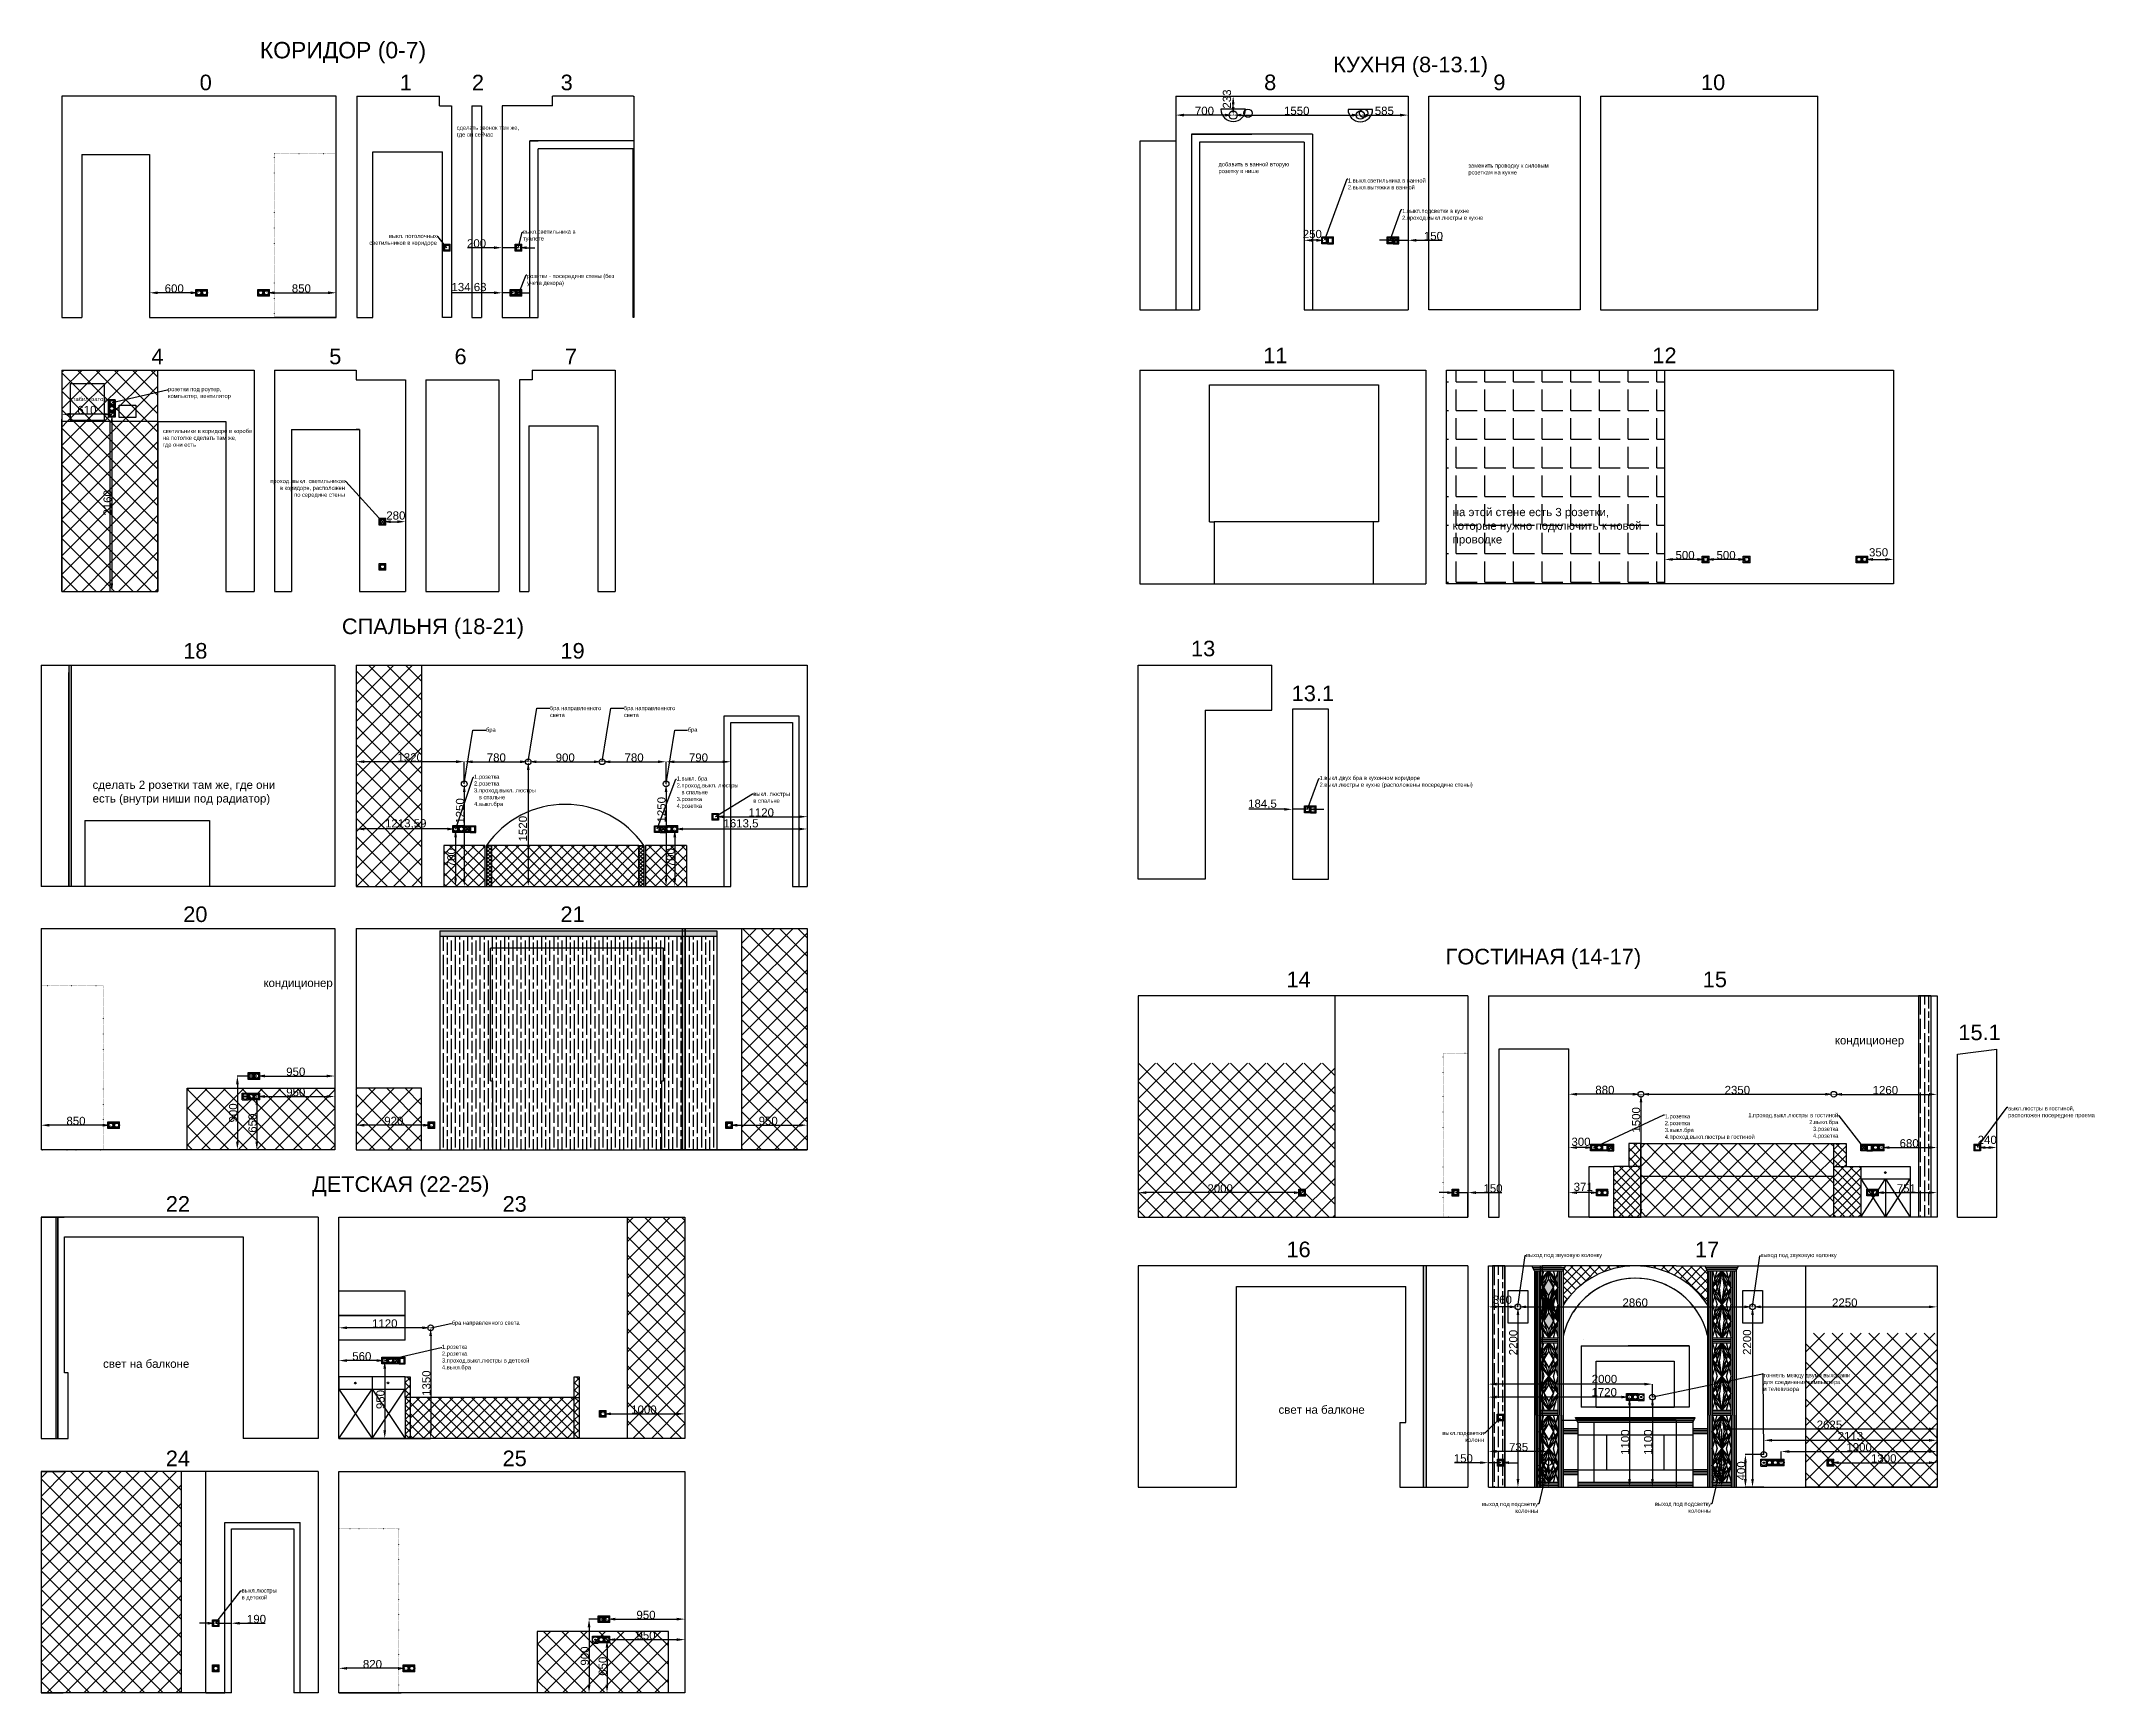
# Model space of a CAD drawing. Header units: millimetres. Extents: x -37601 to 54898, y -46061 to 6743.
# Drawn here: x 1038 to 26079, y -23098 to -2951 of the extents above; entities that cross this region are included whole.
import ezdxf
from ezdxf import colors
from ezdxf.entities.mleader import LeaderData, LeaderLine
from ezdxf.math import Vec2, Vec3

# ---------------------------------------------------------------- set-up
doc = ezdxf.new("R2010")
doc.units = ezdxf.units.MM
doc.linetypes.add('пунктирная', pattern=[6.35, 0, -6.35])
for name, color, linetype in [('вспомогательные линии', 1, 'пунктирная'), ('занавеси', 7, 'Continuous'), ('зона телевизора и камина', 112, 'Continuous'), ('мебель', 5, 'Continuous'), ('нумерация стен', 7, 'Continuous'), ('размеры', 7, 'Continuous'), ('светильники и розетки', 18, 'Continuous'), ('светильники на кухне как сейчас', 1, 'Continuous'), ('стабилизатор и слаботочный шкаф', 250, 'Continuous'), ('стены двери окна', 7, 'Continuous'), ('условные обозначения', 7, 'Continuous')]:
    doc.layers.add(name, color=color, linetype=linetype)
doc.styles.get("Standard").update_dxf_attribs({"font": 'arial.ttf', "height": 100})
doc.dimstyles.new('ISO-25', dxfattribs={"dimtxt": 100, "dimasz": 100, "dimexe": 1.25, "dimexo": 0.625, "dimtad": 1, "dimtxsty": 'Standard', "dimcen": 2.5, "dimadec": 0, "dimazin": 0, "dimtfac": 1, "dimtmove": 0, "dimatfit": 3, "dimfxl": 1, "dimarcsym": 0})
pattern_1 = [(45, (34932.04, -19584.34), (-112.2532, 112.2532), []), (135, (34932.04, -19584.34), (-112.2532, -112.2532), [])]
pattern_2 = [(45, (34932.04, -19584.34), (-67.35192, 67.35192), []), (135, (34932.04, -19584.34), (-67.35192, -67.35192), [])]
pattern_3 = [(45, (-500, 0), (-112.2532, 112.2532), []), (135, (-500, 0), (-112.2532, -112.2532), [])]
pattern_4 = [(45, (52578.58, -30900.214), (-56.1266, 56.1266), []), (135, (52578.58, -30900.214), (-56.1266, -56.1266), [])]
pattern_5 = [(45, (48308.58, -30900.21), (-112.2532, 112.2532), []), (135, (48308.58, -30900.21), (-112.2532, -112.2532), [])]
pattern_6 = [(45, (35185, -36402.68), (-112.2532, 112.2532), []), (135, (35185, -36402.68), (-112.2532, -112.2532), [])]

msp = doc.modelspace()

# ---------------------------------------------------------------- texts
at = {"layer": 'нумерация стен', "attachment_point": 1}
for s, width, insert, char_height in [('КОРИДОР (0-7)', 2552.49927, (3704.851, -2961.416), 200), ('КУХНЯ (8-13.1)', 2552.49927, (16793.044, -3141.68), 190), ('0', 340.26469, (2971.678, -3360.583), 190), ('1', 340.26469, (5411.172, -3360.583), 190), ('2', 340.26469, (6290.604, -3361.732), 190), ('3', 340.26469, (7372.498, -3360.583), 190), ('8', 340.26469, (15949.663, -3359.405), 190), ('9', 340.26469, (18744.256, -3359.405), 190), ('10', 340.26469, (21276.056, -3359.405), 190), ('4', 340.26469, (2382.398, -6702.515), 190), ('5', 340.26469, (4551.048, -6702.515), 190), ('6', 340.26469, (6078.525, -6702.515), 190), ('7', 340.26469, (7424.513, -6702.515), 190), ('11', 340.26469, (15938.384, -6689.71), 190), ('12', 340.26469, (20683.211, -6689.71), 190), ('СПАЛЬНЯ (18-21)', 2253.54622, (4705.432, -9994.178), 190), ('13', 340.26469, (15058.32, -10264.643), 190), ('18', 340.26469, (2770.617, -10292.916), 190), ('19', 340.26469, (7370.08, -10292.916), 190), ('13.1', 340.26469, (16285.52, -10811.649), 190), ('20', 340.26469, (2770.617, -13505.707), 190), ('21', 340.26469, (7370.08, -13505.707), 190), ('ГОСТИНАЯ (14-17)', 2852.52343, (18162.231, -14022.712), 190), ('14', 340.26469, (16221.821, -14300.693), 190), ('15', 340.26469, (21297.378, -14300.693), 190), ('15.1', 340.26469, (24414.159, -14946.439), 190), ('ДЕТСКАЯ (22-25)', 2401.25318, (4341.056, -16797.024), 190), ('22', 340.26469, (2558.186, -17038.782), 190), ('23', 340.26469, (6664.335, -17038.782), 190), ('16', 340.26469, (16221.821, -17593.763), 190), ('17', 340.26469, (21203.168, -17593.763), 190), ('24', 340.26469, (2558.186, -20142.63), 190), ('25', 340.26469, (6664.335, -20142.63), 190)]:
    msp.add_mtext_dynamic_manual_height_columns(s, width=width, gutter_width=500, heights=[0], dxfattribs=dict(at, insert=insert, char_height=char_height))
at = {"layer": 'нумерация стен', "color": 18, "insert": (6104.907, -3982.389), "char_height": 50, "attachment_point": 1}
msp.add_mtext_dynamic_manual_height_columns('{\\C6;сделать звонок там же,\\Pгде он сейчас}', width=2401.25318, gutter_width=500, heights=[0], dxfattribs=at)
at = {"layer": 'светильники и розетки', "color": 1, "attachment_point": 1}
for s, width, insert, char_height in [('{\\C6;добавить в ванной вторую \\Pрозетку в нише}', 1233.20133, (15392.857, -4428.422), 50), ('{\\C256;заменить проводку к силовым\\Pрозеткам на кухне}', 2401.25318, (18439.565, -4444.612), 50), ('{\\H0.5x;\\C250;стабилизатор}', 2401.25318, (1390.604, -7292.176), 100), ('{\\C256;на этой стене есть 3 розетки,\\Pкоторые нужно подключить к новой проводке}', 2401.25318, (18248.593, -8645.378), 100), ('{\\C256;сделать 2 розетки там же, где они есть (внутри ниши под радиатор)} ', 2253.54622, (1665.773, -11971.504), 100), ('кондиционер', 2401.25318, (3750.104, -14388.401), 100), (' кондиционер', 2401.25318, (22870.429, -15088.417), 100)]:
    msp.add_mtext_dynamic_manual_height_columns(s, width=width, gutter_width=500, heights=[0], dxfattribs=dict(at, insert=insert, char_height=char_height))
at = {"layer": 'светильники и розетки', "color": 0, "insert": (2522.255, -7681.792), "char_height": 100, "attachment_point": 1}
msp.add_mtext_dynamic_manual_height_columns('{\\H0.5x;\\C6;светильники в коридоре в коробе \\Pна потолке сделать там же, \\Pгде они есть}', width=2401.25318, gutter_width=500, heights=[0], dxfattribs=at)
at = {"layer": 'светильники и розетки', "char_height": 100, "attachment_point": 1}
for insert in [(1793.833, -19032.891), (16125.449, -19593.328)]:
    msp.add_mtext_dynamic_manual_height_columns('свет на балконе', width=2401.25318, gutter_width=500, heights=[0], dxfattribs=dict(at, insert=insert))

# ---------------------------------------------------------------- blocks, each defined once
blk = doc.blocks.new('*D44')
at = {"layer": 'Defpoints', "color": 0, "transparency": 16777216}
for p in [(20544, -15796), (20544, -17296), (20544, -17296)]:
    blk.add_point(p, dxfattribs=at)
at = {"layer": 'размеры', "color": 0, "lineweight": -2, "transparency": 16777216}
for p, q in [((20544, -15796), (20543, -15796)), ((20544, -15896), (20544, -17196)), ((20544, -17296), (20543, -17296))]:
    blk.add_line(p, q, dxfattribs=at)
at = {"layer": 'размеры', "color": 0, "transparency": 16777216}
for points in [[(20528, -15896), (20561, -15896), (20544, -15796)], [(20528, -17196), (20561, -17196), (20544, -17296)]]:
    blk.add_solid(points, dxfattribs=at)
at = {"layer": 'размеры', "color": 0, "transparency": 16777216, "insert": (20485, -16109), "char_height": 100, "attachment_point": 5, "rotation": 90}
blk.add_mtext('1500', dxfattribs=at)
blk = doc.blocks.new('*D45')
at = {"layer": 'Defpoints', "color": 0, "transparency": 16777216}
for p in [(4668, -18645), (4668, -18645), (5788, -18645)]:
    blk.add_point(p, dxfattribs=at)
at = {"layer": 'размеры', "color": 0, "lineweight": -2, "transparency": 16777216}
for p, q in [((4668, -18644), (4668, -18643)), ((5688, -18645), (4768, -18645)), ((5788, -18645), (5788, -18646))]:
    blk.add_line(p, q, dxfattribs=at)
at = {"layer": 'размеры', "color": 0, "transparency": 16777216}
for points in [[(4768, -18628), (4768, -18661), (4668, -18645)], [(5688, -18628), (5688, -18661), (5788, -18645)]]:
    blk.add_solid(points, dxfattribs=at)
at = {"layer": 'размеры', "color": 0, "transparency": 16777216, "insert": (5228, -18593), "char_height": 100, "attachment_point": 5}
blk.add_mtext('1120', dxfattribs=at)
blk = doc.blocks.new('*D46')
at = {"layer": 'Defpoints', "color": 0, "transparency": 16777216}
for p in [(5788, -18645), (5788, -19995), (5788, -19995)]:
    blk.add_point(p, dxfattribs=at)
at = {"layer": 'размеры', "color": 0, "lineweight": -2, "transparency": 16777216}
for p, q in [((5787, -18645), (5786, -18645)), ((5788, -18745), (5788, -19895)), ((5787, -19995), (5786, -19995))]:
    blk.add_line(p, q, dxfattribs=at)
at = {"layer": 'размеры', "color": 0, "transparency": 16777216}
for points in [[(5771, -18745), (5804, -18745), (5788, -18645)], [(5771, -19895), (5804, -19895), (5788, -19995)]]:
    blk.add_solid(points, dxfattribs=at)
at = {"layer": 'размеры', "color": 0, "transparency": 16777216, "insert": (5736, -19320), "char_height": 100, "attachment_point": 5, "rotation": 90}
blk.add_mtext('1350', dxfattribs=at)
blk = doc.blocks.new('*D48')
at = {"layer": 'Defpoints', "color": 0, "transparency": 16777216}
for p in [(6978, -11741), (7878, -11741), (7878, -11741)]:
    blk.add_point(p, dxfattribs=at)
at = {"layer": 'размеры', "color": 0, "lineweight": -2, "transparency": 16777216}
for p, q in [((6978, -11742), (6978, -11743)), ((7078, -11741), (7778, -11741)), ((7878, -11741), (7878, -11740))]:
    blk.add_line(p, q, dxfattribs=at)
at = {"layer": 'размеры', "color": 0, "transparency": 16777216}
for points in [[(7078, -11725), (7078, -11758), (6978, -11741)], [(7778, -11725), (7778, -11758), (7878, -11741)]]:
    blk.add_solid(points, dxfattribs=at)
at = {"layer": 'размеры', "color": 0, "transparency": 16777216, "insert": (7428, -11690), "char_height": 100, "attachment_point": 5}
blk.add_mtext('900', dxfattribs=at)
blk = doc.blocks.new('*D52')
at = {"layer": 'Defpoints', "color": 0, "transparency": 16777216}
for p in [(4878, -11740), (4878, -11740), (6198, -11740)]:
    blk.add_point(p, dxfattribs=at)
at = {"layer": 'размеры', "color": 0, "lineweight": -2, "transparency": 16777216}
for p, q in [((4878, -11739), (4878, -11739)), ((6098, -11740), (4978, -11740)), ((6198, -11739), (6198, -11739))]:
    blk.add_line(p, q, dxfattribs=at)
at = {"layer": 'размеры', "color": 0, "transparency": 16777216}
for points in [[(4978, -11723), (4978, -11757), (4878, -11740)], [(6098, -11723), (6098, -11757), (6198, -11740)]]:
    blk.add_solid(points, dxfattribs=at)
at = {"layer": 'размеры', "color": 0, "transparency": 16777216, "insert": (5538, -11688), "char_height": 100, "attachment_point": 5}
blk.add_mtext('1320', dxfattribs=at)
blk = doc.blocks.new('*D53')
at = {"layer": 'Defpoints', "color": 0, "transparency": 16777216}
for p in [(6091, -12561), (6091, -13261), (6091, -13261)]:
    blk.add_point(p, dxfattribs=at)
at = {"layer": 'размеры', "color": 0, "lineweight": -2, "transparency": 16777216}
for p, q in [((6091, -12561), (6090, -12561)), ((6091, -12661), (6091, -13161)), ((6091, -13261), (6090, -13261))]:
    blk.add_line(p, q, dxfattribs=at)
at = {"layer": 'размеры', "color": 0, "transparency": 16777216}
for points in [[(6075, -12661), (6108, -12661), (6091, -12561)], [(6075, -13161), (6108, -13161), (6091, -13261)]]:
    blk.add_solid(points, dxfattribs=at)
at = {"layer": 'размеры', "color": 0, "transparency": 16777216, "insert": (6040, -12911), "char_height": 100, "attachment_point": 5, "rotation": 90}
blk.add_mtext('700', dxfattribs=at)
blk = doc.blocks.new('розетка')
at = {"layer": 'светильники и розетки'}
for p, q in [((-33636, -5863), (-33636, -5781)), ((-33636, -5781), (-33554, -5781)), ((-33554, -5863), (-33636, -5863)), ((-33554, -5863), (-33554, -5781))]:
    blk.add_line(p, q, dxfattribs=at)
for radius in [35, 25]:
    blk.add_circle((-33595, -5822), radius, dxfattribs=at)
blk = doc.blocks.new('выключатель')
at = {"layer": 'светильники и розетки'}
for p, q in [((-33637, -5464), (-33637, -5382)), ((-33637, -5382), (-33555, -5382)), ((-33555, -5464), (-33637, -5464)), ((-33626, -5393), (-33566, -5393)), ((-33626, -5393), (-33626, -5453)), ((-33566, -5453), (-33626, -5453)), ((-33566, -5393), (-33566, -5393)), ((-33566, -5453), (-33566, -5393)), ((-33555, -5464), (-33555, -5382))]:
    blk.add_line(p, q, dxfattribs=at)
blk = doc.blocks.new('*D54')
at = {"layer": 'Defpoints', "color": 0, "transparency": 16777216}
for p in [(1038, -16174), (1038, -16174), (1888, -16174)]:
    blk.add_point(p, dxfattribs=at)
at = {"layer": 'размеры', "color": 0, "lineweight": -2, "transparency": 16777216}
for p, q in [((1038, -16173), (1038, -16173)), ((1788, -16174), (1138, -16174)), ((1888, -16175), (1888, -16175))]:
    blk.add_line(p, q, dxfattribs=at)
at = {"layer": 'размеры', "color": 0, "transparency": 16777216}
for points in [[(1138, -16157), (1138, -16191), (1038, -16174)], [(1788, -16157), (1788, -16191), (1888, -16174)]]:
    blk.add_solid(points, dxfattribs=at)
at = {"layer": 'размеры', "color": 0, "transparency": 16777216, "insert": (1463, -16122), "char_height": 100, "attachment_point": 5}
blk.add_mtext('850', dxfattribs=at)
blk = doc.blocks.new('*D55')
at = {"layer": 'Defpoints', "color": 0, "transparency": 16777216}
for p in [(5228, -19045), (5228, -19995), (5228, -19995)]:
    blk.add_point(p, dxfattribs=at)
at = {"layer": 'размеры', "color": 0, "lineweight": -2, "transparency": 16777216}
for p, q in [((5227, -19045), (5226, -19045)), ((5228, -19145), (5228, -19895)), ((5227, -19995), (5226, -19995))]:
    blk.add_line(p, q, dxfattribs=at)
at = {"layer": 'размеры', "color": 0, "transparency": 16777216}
for points in [[(5211, -19145), (5244, -19145), (5228, -19045)], [(5211, -19895), (5244, -19895), (5228, -19995)]]:
    blk.add_solid(points, dxfattribs=at)
at = {"layer": 'размеры', "color": 0, "transparency": 16777216, "insert": (5176, -19520), "char_height": 100, "attachment_point": 5, "rotation": 90}
blk.add_mtext('950', dxfattribs=at)
blk = doc.blocks.new('шкафчик возле дивана')
at = {"layer": 'мебель'}
for p, q in [((-29104, 14224), (-29104, 13604)), ((-29104, 14224), (-28504, 14224)), ((-29104, 14074), (-28504, 14074)), ((-29104, 14074), (-28804, 13604)), ((-29104, 13604), (-28804, 14074)), ((-28804, 14074), (-28804, 13604)), ((-28804, 14074), (-28504, 13604)), ((-28804, 13604), (-28504, 14074)), ((-28504, 14224), (-28504, 13604))]:
    blk.add_line(p, q, dxfattribs=at)
blk.add_circle((-28804, 14149), 10, dxfattribs=at)
blk = doc.blocks.new('диванная группа')
at = {"layer": 'мебель'}
h = blk.add_hatch(dxfattribs=at)
h.set_pattern_fill('ANSI37', color=256, scale=50)
h.set_pattern_definition(pattern_3)
h.paths.add_polyline_path([(-32284, 14504), (-32284, 14224), (-32284, 14104), (-29934, 14104), (-29934, 14224), (-29934, 14504)])
h = blk.add_hatch(dxfattribs=at)
h.set_pattern_fill('ANSI37', color=256, scale=50)
h.set_pattern_definition(pattern_3)
h.paths.add_polyline_path([(-29934, 14104), (-32284, 14104), (-32284, 13604), (-29934, 13604)])
for p, q in [((-32284, 14504), (-29934, 14504)), ((-29934, 14224), (-29934, 14504)), ((-32914, 13604), (-32914, 14224)), ((-32914, 14224), (-32614, 14224)), ((-32614, 13604), (-32614, 14224)), ((-32284, 14224), (-32614, 14224)), ((-32284, 14104), (-29934, 14104)), ((-29934, 13604), (-29934, 14224)), ((-29934, 14224), (-29604, 14224)), ((-29604, 14224), (-29604, 14074)), ((-32614, 13604), (-32914, 13604)), ((-32614, 13604), (-32284, 13604)), ((-29614, 13604), (-29944, 13604)), ((-29004, 13604), (-29604, 13604))]:
    blk.add_line(p, q, dxfattribs=at)
blk.add_blockref('шкафчик возле дивана', (-500, 0), dxfattribs=at)
blk = doc.blocks.new('*D60')
at = {"layer": 'Defpoints', "color": 0, "transparency": 16777216}
for p in [(20544, -15796), (22894, -15796), (22894, -15796)]:
    blk.add_point(p, dxfattribs=at)
at = {"layer": 'размеры', "color": 0, "lineweight": -2, "transparency": 16777216}
for p, q in [((20544, -15797), (20544, -15798)), ((20644, -15796), (22794, -15796)), ((22894, -15797), (22894, -15798))]:
    blk.add_line(p, q, dxfattribs=at)
at = {"layer": 'размеры', "color": 0, "transparency": 16777216}
for points in [[(20644, -15780), (20644, -15813), (20544, -15796)], [(22794, -15780), (22794, -15813), (22894, -15796)]]:
    blk.add_solid(points, dxfattribs=at)
at = {"layer": 'размеры', "color": 0, "transparency": 16777216, "insert": (21719, -15745), "char_height": 100, "attachment_point": 5}
blk.add_mtext('2350', dxfattribs=at)
blk = doc.blocks.new('*D61')
at = {"layer": 'Defpoints', "color": 0, "transparency": 16777216}
for p in [(24644, -16446), (24884, -16446), (24884, -16446)]:
    blk.add_point(p, dxfattribs=at)
at = {"layer": 'размеры', "color": 0, "lineweight": -2, "transparency": 16777216}
for p, q in [((24644, -16446), (24644, -16445)), ((24744, -16446), (24784, -16446)), ((24884, -16446), (24884, -16445))]:
    blk.add_line(p, q, dxfattribs=at)
at = {"layer": 'размеры', "color": 0, "transparency": 16777216}
for points in [[(24744, -16430), (24744, -16463), (24644, -16446)], [(24784, -16430), (24784, -16463), (24884, -16446)]]:
    blk.add_solid(points, dxfattribs=at)
at = {"layer": 'размеры', "color": 0, "transparency": 16777216, "insert": (24766, -16353), "char_height": 100, "attachment_point": 5}
blk.add_mtext('240', dxfattribs=at)
blk = doc.blocks.new('проходной выключатель')
at = {"layer": 'светильники и розетки'}
for p, q in [((-33636, -5663), (-33636, -5581)), ((-33636, -5581), (-33554, -5581)), ((-33554, -5663), (-33636, -5663)), ((-33625, -5592), (-33565, -5592)), ((-33625, -5592), (-33625, -5652)), ((-33625, -5592), (-33565, -5652)), ((-33625, -5652), (-33565, -5592)), ((-33565, -5652), (-33625, -5652)), ((-33565, -5592), (-33565, -5592)), ((-33565, -5652), (-33565, -5592)), ((-33554, -5663), (-33554, -5581))]:
    blk.add_line(p, q, dxfattribs=at)
blk = doc.blocks.new('*D62')
at = {"layer": 'Defpoints', "color": 0, "transparency": 16777216}
for p in [(9428, -16174), (10378, -16174), (10378, -16174)]:
    blk.add_point(p, dxfattribs=at)
at = {"layer": 'размеры', "color": 0, "lineweight": -2, "transparency": 16777216}
for p, q in [((9428, -16175), (9428, -16175)), ((9528, -16174), (10278, -16174)), ((10378, -16173), (10378, -16173))]:
    blk.add_line(p, q, dxfattribs=at)
at = {"layer": 'размеры', "color": 0, "transparency": 16777216}
for points in [[(9528, -16157), (9528, -16191), (9428, -16174)], [(10278, -16157), (10278, -16191), (10378, -16174)]]:
    blk.add_solid(points, dxfattribs=at)
at = {"layer": 'размеры', "color": 0, "transparency": 16777216, "insert": (9903, -16122), "char_height": 100, "attachment_point": 5}
blk.add_mtext('950', dxfattribs=at)
blk = doc.blocks.new('*D63')
at = {"layer": 'Defpoints', "color": 0, "transparency": 16777216}
for p in [(4878, -16174), (4878, -16174), (5798, -16174)]:
    blk.add_point(p, dxfattribs=at)
at = {"layer": 'размеры', "color": 0, "lineweight": -2, "transparency": 16777216}
for p, q in [((4878, -16173), (4878, -16173)), ((5698, -16174), (4978, -16174)), ((5798, -16173), (5798, -16173))]:
    blk.add_line(p, q, dxfattribs=at)
at = {"layer": 'размеры', "color": 0, "transparency": 16777216}
for points in [[(4978, -16157), (4978, -16191), (4878, -16174)], [(5698, -16157), (5698, -16191), (5798, -16174)]]:
    blk.add_solid(points, dxfattribs=at)
at = {"layer": 'размеры', "color": 0, "transparency": 16777216, "insert": (5338, -16122), "char_height": 100, "attachment_point": 5}
blk.add_mtext('920', dxfattribs=at)
blk = doc.blocks.new('*D64')
at = {"layer": 'Defpoints', "color": 0, "transparency": 16777216}
for p in [(3668, -15574), (3431, -16474), (3772, -16474)]:
    blk.add_point(p, dxfattribs=at)
at = {"layer": 'размеры', "color": 0, "lineweight": -2, "transparency": 16777216}
for p, q in [((3667, -15574), (3430, -15574)), ((3431, -15674), (3431, -16374)), ((3771, -16474), (3430, -16474))]:
    blk.add_line(p, q, dxfattribs=at)
at = {"layer": 'размеры', "color": 0, "transparency": 16777216}
for points in [[(3415, -15674), (3448, -15674), (3431, -15574)], [(3415, -16374), (3448, -16374), (3431, -16474)]]:
    blk.add_solid(points, dxfattribs=at)
at = {"layer": 'размеры', "color": 0, "transparency": 16777216, "insert": (3380, -16024), "char_height": 100, "attachment_point": 5, "rotation": 90}
blk.add_mtext('900', dxfattribs=at)
blk = doc.blocks.new('*D65')
at = {"layer": 'Defpoints', "color": 0, "transparency": 16777216}
for p in [(5201, -8813), (5481, -8813), (5481, -8813)]:
    blk.add_point(p, dxfattribs=at)
at = {"layer": 'размеры', "color": 0, "lineweight": -2, "transparency": 16777216}
for p, q in [((5201, -8813), (5201, -8814)), ((5301, -8813), (5381, -8813)), ((5481, -8812), (5481, -8812))]:
    blk.add_line(p, q, dxfattribs=at)
at = {"layer": 'размеры', "color": 0, "transparency": 16777216}
for points in [[(5301, -8796), (5301, -8830), (5201, -8813)], [(5381, -8796), (5381, -8830), (5481, -8813)]]:
    blk.add_solid(points, dxfattribs=at)
at = {"layer": 'размеры', "color": 0, "transparency": 16777216, "insert": (5363, -8738), "char_height": 100, "attachment_point": 5}
blk.add_mtext('280', dxfattribs=at)
blk = doc.blocks.new('*D66')
at = {"layer": 'Defpoints', "color": 0, "transparency": 16777216}
for p in [(3786, -6021), (4636, -6021), (4636, -6021)]:
    blk.add_point(p, dxfattribs=at)
at = {"layer": 'размеры', "color": 0, "lineweight": -2, "transparency": 16777216}
for p, q in [((3786, -6022), (3786, -6022)), ((3886, -6021), (4536, -6021)), ((4636, -6020), (4636, -6020))]:
    blk.add_line(p, q, dxfattribs=at)
at = {"layer": 'размеры', "color": 0, "transparency": 16777216}
for points in [[(3886, -6004), (3886, -6038), (3786, -6021)], [(4536, -6004), (4536, -6038), (4636, -6021)]]:
    blk.add_solid(points, dxfattribs=at)
at = {"layer": 'размеры', "color": 0, "transparency": 16777216, "insert": (4211, -5969), "char_height": 100, "attachment_point": 5}
blk.add_mtext('850', dxfattribs=at)
blk = doc.blocks.new('*D67')
at = {"layer": 'Defpoints', "color": 0, "transparency": 16777216}
for p in [(2361, -6021), (2361, -6021), (2961, -6021)]:
    blk.add_point(p, dxfattribs=at)
at = {"layer": 'размеры', "color": 0, "lineweight": -2, "transparency": 16777216}
for p, q in [((2361, -6022), (2361, -6022)), ((2861, -6021), (2461, -6021)), ((2961, -6020), (2961, -6020))]:
    blk.add_line(p, q, dxfattribs=at)
at = {"layer": 'размеры', "color": 0, "transparency": 16777216}
for points in [[(2461, -6004), (2461, -6038), (2361, -6021)], [(2861, -6004), (2861, -6038), (2961, -6021)]]:
    blk.add_solid(points, dxfattribs=at)
at = {"layer": 'размеры', "color": 0, "transparency": 16777216, "insert": (2661, -5969), "char_height": 100, "attachment_point": 5}
blk.add_mtext('600', dxfattribs=at)
blk = doc.blocks.new('двойной выключатель')
at = {"layer": 'светильники и розетки'}
for p, q in [((-33542, -5603), (-33542, -5521)), ((-33542, -5521), (-33471, -5521)), ((-33542, -5603), (-33542, -5521)), ((-33542, -5521), (-33471, -5521)), ((-33471, -5603), (-33542, -5603)), ((-33471, -5603), (-33542, -5603)), ((-33531, -5592), (-33531, -5532)), ((-33531, -5532), (-33482, -5532)), ((-33482, -5592), (-33531, -5592)), ((-33482, -5592), (-33482, -5532)), ((-33471, -5603), (-33471, -5521)), ((-33471, -5521), (-33400, -5521)), ((-33471, -5603), (-33471, -5521)), ((-33471, -5521), (-33400, -5521)), ((-33471, -5603), (-33400, -5603)), ((-33471, -5603), (-33400, -5603)), ((-33460, -5592), (-33460, -5532)), ((-33460, -5532), (-33411, -5532)), ((-33460, -5592), (-33411, -5592)), ((-33411, -5592), (-33411, -5532)), ((-33400, -5603), (-33400, -5521)), ((-33400, -5603), (-33400, -5521))]:
    blk.add_line(p, q, dxfattribs=at)
blk = doc.blocks.new('*D73')
at = {"layer": 'Defpoints', "color": 0, "transparency": 16777216}
for p in [(16437, -5381), (16437, -5381), (16687, -5381)]:
    blk.add_point(p, dxfattribs=at)
at = {"layer": 'размеры', "color": 0, "lineweight": -2, "transparency": 16777216}
for p, q in [((16437, -5380), (16437, -5380)), ((16587, -5381), (16537, -5381)), ((16687, -5380), (16687, -5380))]:
    blk.add_line(p, q, dxfattribs=at)
at = {"layer": 'размеры', "color": 0, "transparency": 16777216}
for points in [[(16537, -5364), (16537, -5398), (16437, -5381)], [(16587, -5364), (16587, -5398), (16687, -5381)]]:
    blk.add_solid(points, dxfattribs=at)
at = {"layer": 'размеры', "color": 0, "transparency": 16777216, "insert": (16537, -5305), "char_height": 100, "attachment_point": 5}
blk.add_mtext('250', dxfattribs=at)
blk = doc.blocks.new('*D74')
at = {"layer": 'Defpoints', "color": 0, "transparency": 16777216}
for p in [(17557, -5381), (17707, -5381), (17707, -5381)]:
    blk.add_point(p, dxfattribs=at)
at = {"layer": 'размеры', "color": 0, "lineweight": -2, "transparency": 16777216}
for p, q in [((17457, -5381), (17357, -5381)), ((17557, -5381), (17707, -5381)), ((17557, -5382), (17557, -5382)), ((17707, -5380), (17707, -5380)), ((17807, -5381), (18120, -5381))]:
    blk.add_line(p, q, dxfattribs=at)
at = {"layer": 'размеры', "color": 0, "transparency": 16777216}
for points in [[(17457, -5364), (17457, -5398), (17557, -5381)], [(17807, -5364), (17807, -5398), (17707, -5381)]]:
    blk.add_solid(points, dxfattribs=at)
at = {"layer": 'размеры', "color": 0, "transparency": 16777216, "insert": (18014, -5329), "char_height": 100, "attachment_point": 5}
blk.add_mtext('150', dxfattribs=at)
blk = doc.blocks.new('*D76')
at = {"layer": 'Defpoints', "color": 0, "transparency": 16777216}
for p in [(3668, -15574), (4618, -15574), (4618, -15574)]:
    blk.add_point(p, dxfattribs=at)
at = {"layer": 'размеры', "color": 0, "lineweight": -2, "transparency": 16777216}
for p, q in [((3668, -15575), (3668, -15575)), ((3768, -15574), (4518, -15574)), ((4618, -15573), (4618, -15573))]:
    blk.add_line(p, q, dxfattribs=at)
at = {"layer": 'размеры', "color": 0, "transparency": 16777216}
for points in [[(3768, -15557), (3768, -15591), (3668, -15574)], [(4518, -15557), (4518, -15591), (4618, -15574)]]:
    blk.add_solid(points, dxfattribs=at)
at = {"layer": 'размеры', "color": 0, "transparency": 16777216, "insert": (4143, -15522), "char_height": 100, "attachment_point": 5}
blk.add_mtext('950', dxfattribs=at)
blk = doc.blocks.new('*D77')
at = {"layer": 'Defpoints', "color": 0, "transparency": 16777216}
for p in [(3668, -15824), (4618, -15824), (4618, -15824)]:
    blk.add_point(p, dxfattribs=at)
at = {"layer": 'размеры', "color": 0, "lineweight": -2, "transparency": 16777216}
for p, q in [((3668, -15825), (3668, -15825)), ((3768, -15824), (4518, -15824)), ((4618, -15823), (4618, -15823))]:
    blk.add_line(p, q, dxfattribs=at)
at = {"layer": 'размеры', "color": 0, "transparency": 16777216}
for points in [[(3768, -15807), (3768, -15841), (3668, -15824)], [(4518, -15807), (4518, -15841), (4618, -15824)]]:
    blk.add_solid(points, dxfattribs=at)
at = {"layer": 'размеры', "color": 0, "transparency": 16777216, "insert": (4143, -15772), "char_height": 100, "attachment_point": 5}
blk.add_mtext('950', dxfattribs=at)
blk = doc.blocks.new('*D78')
at = {"layer": 'Defpoints', "color": 0, "transparency": 16777216}
for p in [(7938, -22198), (7719, -23098), (7938, -23098)]:
    blk.add_point(p, dxfattribs=at)
at = {"layer": 'размеры', "color": 0, "lineweight": -2, "transparency": 16777216}
for p, q in [((7937, -22198), (7718, -22198)), ((7719, -22298), (7719, -22998)), ((7937, -23098), (7718, -23098))]:
    blk.add_line(p, q, dxfattribs=at)
at = {"layer": 'размеры', "color": 0, "transparency": 16777216}
for points in [[(7702, -22298), (7736, -22298), (7719, -22198)], [(7702, -22998), (7736, -22998), (7719, -23098)]]:
    blk.add_solid(points, dxfattribs=at)
at = {"layer": 'размеры', "color": 0, "transparency": 16777216, "insert": (7667, -22648), "char_height": 100, "attachment_point": 5, "rotation": 90}
blk.add_mtext('900', dxfattribs=at)
blk = doc.blocks.new('*D79')
at = {"layer": 'Defpoints', "color": 0, "transparency": 16777216}
for p in [(7938, -22448), (8888, -22448), (8888, -22448)]:
    blk.add_point(p, dxfattribs=at)
at = {"layer": 'размеры', "color": 0, "lineweight": -2, "transparency": 16777216}
for p, q in [((7938, -22449), (7938, -22450)), ((8038, -22448), (8788, -22448)), ((8888, -22449), (8888, -22450))]:
    blk.add_line(p, q, dxfattribs=at)
at = {"layer": 'размеры', "color": 0, "transparency": 16777216}
for points in [[(8038, -22432), (8038, -22465), (7938, -22448)], [(8788, -22432), (8788, -22465), (8888, -22448)]]:
    blk.add_solid(points, dxfattribs=at)
at = {"layer": 'размеры', "color": 0, "transparency": 16777216, "insert": (8413, -22397), "char_height": 100, "attachment_point": 5}
blk.add_mtext('950', dxfattribs=at)
blk = doc.blocks.new('*D80')
at = {"layer": 'Defpoints', "color": 0, "transparency": 16777216}
for p in [(6659, -5471), (6659, -5471), (6859, -5471)]:
    blk.add_point(p, dxfattribs=at)
at = {"layer": 'размеры', "color": 0, "lineweight": -2, "transparency": 16777216}
for p, q in [((6559, -5471), (6235, -5471)), ((6659, -5470), (6659, -5470)), ((6859, -5471), (6659, -5471)), ((6859, -5470), (6859, -5470)), ((6959, -5471), (7059, -5471))]:
    blk.add_line(p, q, dxfattribs=at)
at = {"layer": 'размеры', "color": 0, "transparency": 16777216}
for points in [[(6559, -5454), (6559, -5488), (6659, -5471)], [(6959, -5454), (6959, -5488), (6859, -5471)]]:
    blk.add_solid(points, dxfattribs=at)
at = {"layer": 'размеры', "color": 0, "transparency": 16777216, "insert": (6347, -5419), "char_height": 100, "attachment_point": 5}
blk.add_mtext('200', dxfattribs=at)
blk = doc.blocks.new('*D81')
at = {"layer": 'Defpoints', "color": 0, "transparency": 16777216}
for p in [(19664, -16446), (19664, -16446), (19964, -16446)]:
    blk.add_point(p, dxfattribs=at)
at = {"layer": 'размеры', "color": 0, "lineweight": -2, "transparency": 16777216}
for p, q in [((19664, -16446), (19664, -16445)), ((19864, -16446), (19764, -16446)), ((19964, -16446), (19964, -16445))]:
    blk.add_line(p, q, dxfattribs=at)
at = {"layer": 'размеры', "color": 0, "transparency": 16777216}
for points in [[(19764, -16430), (19764, -16463), (19664, -16446)], [(19864, -16430), (19864, -16463), (19964, -16446)]]:
    blk.add_solid(points, dxfattribs=at)
at = {"layer": 'размеры', "color": 0, "transparency": 16777216, "insert": (19813, -16377), "char_height": 100, "attachment_point": 5}
blk.add_mtext('300', dxfattribs=at)
blk = doc.blocks.new('*D82')
at = {"layer": 'Defpoints', "color": 0, "transparency": 16777216}
for p in [(19664, -16996), (19664, -16996), (20035, -16996)]:
    blk.add_point(p, dxfattribs=at)
at = {"layer": 'размеры', "color": 0, "lineweight": -2, "transparency": 16777216}
for p, q in [((19664, -16996), (19664, -16995)), ((19935, -16996), (19764, -16996)), ((20035, -16996), (20035, -16995))]:
    blk.add_line(p, q, dxfattribs=at)
at = {"layer": 'размеры', "color": 0, "transparency": 16777216}
for points in [[(19764, -16980), (19764, -17013), (19664, -16996)], [(19935, -16980), (19935, -17013), (20035, -16996)]]:
    blk.add_solid(points, dxfattribs=at)
at = {"layer": 'размеры', "color": 0, "transparency": 16777216, "insert": (19840, -16926), "char_height": 100, "attachment_point": 5}
blk.add_mtext('371', dxfattribs=at)
blk = doc.blocks.new('*D83')
at = {"layer": 'Defpoints', "color": 0, "transparency": 16777216}
for p in [(19664, -15796), (19664, -15796), (20544, -15796)]:
    blk.add_point(p, dxfattribs=at)
at = {"layer": 'размеры', "color": 0, "lineweight": -2, "transparency": 16777216}
for p, q in [((19664, -15795), (19664, -15795)), ((20444, -15796), (19764, -15796)), ((20544, -15795), (20544, -15795))]:
    blk.add_line(p, q, dxfattribs=at)
at = {"layer": 'размеры', "color": 0, "transparency": 16777216}
for points in [[(19764, -15779), (19764, -15813), (19664, -15796)], [(20444, -15779), (20444, -15813), (20544, -15796)]]:
    blk.add_solid(points, dxfattribs=at)
at = {"layer": 'размеры', "color": 0, "transparency": 16777216, "insert": (20104, -15744), "char_height": 100, "attachment_point": 5}
blk.add_mtext('880', dxfattribs=at)
blk = doc.blocks.new('*D84')
at = {"layer": 'Defpoints', "color": 0, "transparency": 16777216}
for p in [(22894, -15798), (24154, -15798), (24154, -15798)]:
    blk.add_point(p, dxfattribs=at)
at = {"layer": 'размеры', "color": 0, "lineweight": -2, "transparency": 16777216}
for p, q in [((22894, -15798), (22894, -15799)), ((22994, -15798), (24054, -15798)), ((24154, -15798), (24154, -15799))]:
    blk.add_line(p, q, dxfattribs=at)
at = {"layer": 'размеры', "color": 0, "transparency": 16777216}
for points in [[(22994, -15781), (22994, -15814), (22894, -15798)], [(24054, -15781), (24054, -15814), (24154, -15798)]]:
    blk.add_solid(points, dxfattribs=at)
at = {"layer": 'размеры', "color": 0, "transparency": 16777216, "insert": (23524, -15746), "char_height": 100, "attachment_point": 5}
blk.add_mtext('1260', dxfattribs=at)
blk = doc.blocks.new('*D85')
at = {"layer": 'Defpoints', "color": 0, "transparency": 16777216}
for p in [(8658, -11741), (9448, -11741), (9448, -11741)]:
    blk.add_point(p, dxfattribs=at)
at = {"layer": 'размеры', "color": 0, "lineweight": -2, "transparency": 16777216}
for p, q in [((8658, -11742), (8658, -11743)), ((8758, -11741), (9348, -11741)), ((9448, -11741), (9448, -11740))]:
    blk.add_line(p, q, dxfattribs=at)
at = {"layer": 'размеры', "color": 0, "transparency": 16777216}
for points in [[(8758, -11725), (8758, -11758), (8658, -11741)], [(9348, -11725), (9348, -11758), (9448, -11741)]]:
    blk.add_solid(points, dxfattribs=at)
at = {"layer": 'размеры', "color": 0, "transparency": 16777216, "insert": (9053, -11690), "char_height": 100, "attachment_point": 5}
blk.add_mtext('790', dxfattribs=at)
blk = doc.blocks.new('*D86')
at = {"layer": 'Defpoints', "color": 0, "transparency": 16777216}
for p in [(3168, -22248), (3358, -22248), (3358, -22248)]:
    blk.add_point(p, dxfattribs=at)
at = {"layer": 'размеры', "color": 0, "lineweight": -2, "transparency": 16777216}
for p, q in [((3068, -22248), (2968, -22248)), ((3168, -22248), (3168, -22247)), ((3168, -22248), (3358, -22248)), ((3358, -22248), (3358, -22247)), ((3458, -22248), (3770, -22248))]:
    blk.add_line(p, q, dxfattribs=at)
at = {"layer": 'размеры', "color": 0, "transparency": 16777216}
for points in [[(3068, -22232), (3068, -22265), (3168, -22248)], [(3458, -22232), (3458, -22265), (3358, -22248)]]:
    blk.add_solid(points, dxfattribs=at)
at = {"layer": 'размеры', "color": 0, "transparency": 16777216, "insert": (3664, -22197), "char_height": 100, "attachment_point": 5}
blk.add_mtext('190', dxfattribs=at)
blk = doc.blocks.new('*D87')
at = {"layer": 'Defpoints', "color": 0, "transparency": 16777216}
for p in [(7888, -19695), (8888, -19695), (8888, -19695)]:
    blk.add_point(p, dxfattribs=at)
at = {"layer": 'размеры', "color": 0, "lineweight": -2, "transparency": 16777216}
for p, q in [((7888, -19695), (7888, -19696)), ((7988, -19695), (8788, -19695)), ((8888, -19694), (8888, -19693))]:
    blk.add_line(p, q, dxfattribs=at)
at = {"layer": 'размеры', "color": 0, "transparency": 16777216}
for points in [[(7988, -19678), (7988, -19711), (7888, -19695)], [(8788, -19678), (8788, -19711), (8888, -19695)]]:
    blk.add_solid(points, dxfattribs=at)
at = {"layer": 'размеры', "color": 0, "transparency": 16777216, "insert": (8388, -19643), "char_height": 100, "attachment_point": 5}
blk.add_mtext('1000', dxfattribs=at)
blk = doc.blocks.new('*D88')
at = {"layer": 'Defpoints', "color": 0, "transparency": 16777216}
for p in [(23403, -16996), (24154, -16996), (24154, -16996)]:
    blk.add_point(p, dxfattribs=at)
at = {"layer": 'размеры', "color": 0, "lineweight": -2, "transparency": 16777216}
for p, q in [((23403, -16997), (23403, -16998)), ((23503, -16996), (24054, -16996)), ((24154, -16996), (24154, -16995))]:
    blk.add_line(p, q, dxfattribs=at)
at = {"layer": 'размеры', "color": 0, "transparency": 16777216}
for points in [[(23503, -16980), (23503, -17013), (23403, -16996)], [(24054, -16980), (24054, -17013), (24154, -16996)]]:
    blk.add_solid(points, dxfattribs=at)
at = {"layer": 'размеры', "color": 0, "transparency": 16777216, "insert": (23779, -16945), "char_height": 100, "attachment_point": 5}
blk.add_mtext('751', dxfattribs=at)
blk = doc.blocks.new('*D89')
at = {"layer": 'Defpoints', "color": 0, "transparency": 16777216}
for p in [(8764, -12561), (8764, -13261), (8764, -13261)]:
    blk.add_point(p, dxfattribs=at)
at = {"layer": 'размеры', "color": 0, "lineweight": -2, "transparency": 16777216}
for p, q in [((8764, -12561), (8763, -12561)), ((8764, -12661), (8764, -13161)), ((8764, -13261), (8763, -13261))]:
    blk.add_line(p, q, dxfattribs=at)
at = {"layer": 'размеры', "color": 0, "transparency": 16777216}
for points in [[(8747, -12661), (8781, -12661), (8764, -12561)], [(8747, -13161), (8781, -13161), (8764, -13261)]]:
    blk.add_solid(points, dxfattribs=at)
at = {"layer": 'размеры', "color": 0, "transparency": 16777216, "insert": (8712, -12911), "char_height": 100, "attachment_point": 5, "rotation": 90}
blk.add_mtext('700', dxfattribs=at)
blk = doc.blocks.new('стабилизатор')
at = {"layer": 'стабилизатор и слаботочный шкаф'}
for p, q in [((-35122, 29476), (-35122, 29036)), ((-34702, 29476), (-35122, 29476)), ((-34702, 29036), (-34702, 29476)), ((-35122, 29036), (-34702, 29036))]:
    blk.add_line(p, q, dxfattribs=at)
blk = doc.blocks.new('слаботочный шкаф')
at = {"layer": 'стабилизатор и слаботочный шкаф'}
for p, q in [((-35730, 29108), (-35530, 29108)), ((-35730, 28958), (-35730, 29108)), ((-35530, 29108), (-35530, 28958)), ((-35530, 28958), (-35730, 28958))]:
    blk.add_line(p, q, dxfattribs=at)
blk = doc.blocks.new('*D92')
at = {"layer": 'Defpoints', "color": 0, "transparency": 16777216}
for p in [(1901, -7503), (1901, -9663), (1901, -9663)]:
    blk.add_point(p, dxfattribs=at)
at = {"layer": 'размеры', "color": 0, "lineweight": -2, "transparency": 16777216}
for p, q in [((1900, -7503), (1899, -7503)), ((1901, -7603), (1901, -9563)), ((1901, -9663), (1902, -9663))]:
    blk.add_line(p, q, dxfattribs=at)
at = {"layer": 'размеры', "color": 0, "transparency": 16777216}
for points in [[(1884, -7603), (1917, -7603), (1901, -7503)], [(1884, -9563), (1917, -9563), (1901, -9663)]]:
    blk.add_solid(points, dxfattribs=at)
at = {"layer": 'размеры', "color": 0, "transparency": 16777216, "insert": (1849, -8583), "char_height": 100, "attachment_point": 5, "rotation": 90}
blk.add_mtext('2160', dxfattribs=at)
blk = doc.blocks.new('*D93')
at = {"layer": 'Defpoints', "color": 0, "transparency": 16777216}
for p in [(14872, -3854), (14872, -3854), (15572, -3854)]:
    blk.add_point(p, dxfattribs=at)
at = {"layer": 'размеры', "color": 0, "lineweight": -2, "transparency": 16777216}
for p, q in [((14872, -3853), (14872, -3853)), ((15472, -3854), (14972, -3854)), ((15572, -3853), (15572, -3853))]:
    blk.add_line(p, q, dxfattribs=at)
at = {"layer": 'размеры', "color": 0, "transparency": 16777216}
for points in [[(14972, -3837), (14972, -3871), (14872, -3854)], [(15472, -3837), (15472, -3871), (15572, -3854)]]:
    blk.add_solid(points, dxfattribs=at)
at = {"layer": 'размеры', "color": 0, "transparency": 16777216, "insert": (15222, -3802), "char_height": 100, "attachment_point": 5}
blk.add_mtext('700', dxfattribs=at)
blk = doc.blocks.new('*D94')
at = {"layer": 'Defpoints', "color": 0, "transparency": 16777216}
for p in [(15572, -3850), (17122, -3854), (17122, -3854)]:
    blk.add_point(p, dxfattribs=at)
at = {"layer": 'размеры', "color": 0, "lineweight": -2, "transparency": 16777216}
for p, q in [((15572, -3851), (15572, -3855)), ((15672, -3854), (17022, -3854)), ((17122, -3855), (17122, -3855))]:
    blk.add_line(p, q, dxfattribs=at)
at = {"layer": 'размеры', "color": 0, "transparency": 16777216}
for points in [[(15672, -3837), (15672, -3871), (15572, -3854)], [(17022, -3837), (17022, -3871), (17122, -3854)]]:
    blk.add_solid(points, dxfattribs=at)
at = {"layer": 'размеры', "color": 0, "transparency": 16777216, "insert": (16347, -3802), "char_height": 100, "attachment_point": 5}
blk.add_mtext('1550', dxfattribs=at)
blk = doc.blocks.new('*D95')
at = {"layer": 'Defpoints', "color": 0, "transparency": 16777216}
for p in [(17122, -3854), (17707, -3853), (17707, -3854)]:
    blk.add_point(p, dxfattribs=at)
at = {"layer": 'размеры', "color": 0, "lineweight": -2, "transparency": 16777216}
for p, q in [((17122, -3855), (17122, -3855)), ((17222, -3854), (17607, -3854)), ((17707, -3853), (17707, -3855))]:
    blk.add_line(p, q, dxfattribs=at)
at = {"layer": 'размеры', "color": 0, "transparency": 16777216}
for points in [[(17222, -3837), (17222, -3871), (17122, -3854)], [(17607, -3837), (17607, -3871), (17707, -3854)]]:
    blk.add_solid(points, dxfattribs=at)
at = {"layer": 'размеры', "color": 0, "transparency": 16777216, "insert": (17415, -3802), "char_height": 100, "attachment_point": 5}
blk.add_mtext('585', dxfattribs=at)
blk = doc.blocks.new('бра половинка')
at = {"layer": 'светильники и розетки'}
blk.add_line((-32604, 25723), (-32904, 25723), dxfattribs=at)
blk.add_arc((-32754, 25723), 150, 180, 0, dxfattribs=at)
blk = doc.blocks.new('*D97')
at = {"layer": 'Defpoints', "color": 0, "transparency": 16777216}
for p in [(23474, -16446), (24154, -16446), (24154, -16446)]:
    blk.add_point(p, dxfattribs=at)
at = {"layer": 'размеры', "color": 0, "lineweight": -2, "transparency": 16777216}
for p, q in [((23474, -16447), (23474, -16448)), ((23574, -16446), (24054, -16446)), ((24154, -16447), (24154, -16448))]:
    blk.add_line(p, q, dxfattribs=at)
at = {"layer": 'размеры', "color": 0, "transparency": 16777216}
for points in [[(23574, -16430), (23574, -16463), (23474, -16446)], [(24054, -16430), (24054, -16463), (24154, -16446)]]:
    blk.add_solid(points, dxfattribs=at)
at = {"layer": 'размеры', "color": 0, "transparency": 16777216, "insert": (23814, -16395), "char_height": 100, "attachment_point": 5}
blk.add_mtext('680', dxfattribs=at)
blk = doc.blocks.new('*D98')
at = {"layer": 'Defpoints', "color": 0, "transparency": 16777216}
for p in [(4668, -22798), (4668, -22798), (5488, -22798)]:
    blk.add_point(p, dxfattribs=at)
at = {"layer": 'размеры', "color": 0, "lineweight": -2, "transparency": 16777216}
for p, q in [((4668, -22799), (4668, -22800)), ((5388, -22798), (4768, -22798)), ((5488, -22798), (5488, -22797))]:
    blk.add_line(p, q, dxfattribs=at)
at = {"layer": 'размеры', "color": 0, "transparency": 16777216}
for points in [[(4768, -22782), (4768, -22815), (4668, -22798)], [(5388, -22782), (5388, -22815), (5488, -22798)]]:
    blk.add_solid(points, dxfattribs=at)
at = {"layer": 'размеры', "color": 0, "transparency": 16777216, "insert": (5078, -22747), "char_height": 100, "attachment_point": 5}
blk.add_mtext('820', dxfattribs=at)
blk = doc.blocks.new('*D99')
at = {"layer": 'Defpoints', "color": 0, "transparency": 16777216}
for p in [(20832, -9273), (20832, -9273), (21332, -9273)]:
    blk.add_point(p, dxfattribs=at)
at = {"layer": 'размеры', "color": 0, "lineweight": -2, "transparency": 16777216}
for p, q in [((20832, -9272), (20832, -9272)), ((21232, -9273), (20932, -9273)), ((21332, -9272), (21332, -9272))]:
    blk.add_line(p, q, dxfattribs=at)
at = {"layer": 'размеры', "color": 0, "transparency": 16777216}
for points in [[(20932, -9256), (20932, -9290), (20832, -9273)], [(21232, -9256), (21232, -9290), (21332, -9273)]]:
    blk.add_solid(points, dxfattribs=at)
at = {"layer": 'размеры', "color": 0, "transparency": 16777216, "insert": (21082, -9221), "char_height": 100, "attachment_point": 5}
blk.add_mtext('500', dxfattribs=at)
blk = doc.blocks.new('*D100')
at = {"layer": 'Defpoints', "color": 0, "transparency": 16777216}
for p in [(21332, -9273), (21332, -9273), (21832, -9273)]:
    blk.add_point(p, dxfattribs=at)
at = {"layer": 'размеры', "color": 0, "lineweight": -2, "transparency": 16777216}
for p, q in [((21332, -9272), (21332, -9272)), ((21732, -9273), (21432, -9273)), ((21832, -9272), (21832, -9272))]:
    blk.add_line(p, q, dxfattribs=at)
at = {"layer": 'размеры', "color": 0, "transparency": 16777216}
for points in [[(21432, -9256), (21432, -9290), (21332, -9273)], [(21732, -9256), (21732, -9290), (21832, -9273)]]:
    blk.add_solid(points, dxfattribs=at)
at = {"layer": 'размеры', "color": 0, "transparency": 16777216, "insert": (21582, -9221), "char_height": 100, "attachment_point": 5}
blk.add_mtext('500', dxfattribs=at)
blk = doc.blocks.new('*D101')
at = {"layer": 'Defpoints', "color": 0, "transparency": 16777216}
for p in [(3668, -15824), (3668, -16474), (3668, -16474)]:
    blk.add_point(p, dxfattribs=at)
at = {"layer": 'размеры', "color": 0, "lineweight": -2, "transparency": 16777216}
for p, q in [((3667, -15824), (3666, -15824)), ((3668, -15924), (3668, -16374)), ((3667, -16474), (3666, -16474))]:
    blk.add_line(p, q, dxfattribs=at)
at = {"layer": 'размеры', "color": 0, "transparency": 16777216}
for points in [[(3651, -15924), (3684, -15924), (3668, -15824)], [(3651, -16374), (3684, -16374), (3668, -16474)]]:
    blk.add_solid(points, dxfattribs=at)
at = {"layer": 'размеры', "color": 0, "transparency": 16777216, "insert": (3616, -16149), "char_height": 100, "attachment_point": 5, "rotation": 90}
blk.add_mtext('650', dxfattribs=at)
blk = doc.blocks.new('*D102')
at = {"layer": 'Defpoints', "color": 0, "transparency": 16777216}
for p in [(7938, -22448), (7938, -23098), (7938, -23098)]:
    blk.add_point(p, dxfattribs=at)
at = {"layer": 'размеры', "color": 0, "lineweight": -2, "transparency": 16777216}
for p, q in [((7937, -22448), (7936, -22448)), ((7938, -22548), (7938, -22998)), ((7937, -23098), (7936, -23098))]:
    blk.add_line(p, q, dxfattribs=at)
at = {"layer": 'размеры', "color": 0, "transparency": 16777216}
for points in [[(7921, -22548), (7954, -22548), (7938, -22448)], [(7921, -22998), (7954, -22998), (7938, -23098)]]:
    blk.add_solid(points, dxfattribs=at)
at = {"layer": 'размеры', "color": 0, "transparency": 16777216, "insert": (7886, -22773), "char_height": 100, "attachment_point": 5, "rotation": 90}
blk.add_mtext('650', dxfattribs=at)
blk = doc.blocks.new('*D104')
at = {"layer": 'Defpoints', "color": 0, "transparency": 16777216}
for p in [(20404, -19490), (20404, -20590), (20404, -20590)]:
    blk.add_point(p, dxfattribs=at)
at = {"layer": 'размеры', "color": 0, "lineweight": -2, "transparency": 16777216}
for p, q in [((20404, -19490), (20403, -19490)), ((20404, -19590), (20404, -20490)), ((20404, -20590), (20403, -20590))]:
    blk.add_line(p, q, dxfattribs=at)
at = {"layer": 'размеры', "color": 0, "transparency": 16777216}
for points in [[(20388, -19590), (20421, -19590), (20404, -19490)], [(20388, -20490), (20421, -20490), (20404, -20590)]]:
    blk.add_solid(points, dxfattribs=at)
at = {"layer": 'размеры', "color": 0, "transparency": 16777216, "insert": (20352, -20040), "char_height": 100, "attachment_point": 5, "rotation": 90}
blk.add_mtext('1100', dxfattribs=at)
blk = doc.blocks.new('двойной интернет')
at = {"layer": 'светильники и розетки'}
for p, q in [((-33291, -6412), (-33291, -6330)), ((-33291, -6330), (-33220, -6330)), ((-33291, -6412), (-33220, -6412)), ((-33281, -6363), (-33266, -6363)), ((-33281, -6378), (-33281, -6363)), ((-33281, -6363), (-33266, -6378)), ((-33281, -6378), (-33266, -6363)), ((-33266, -6378), (-33281, -6378)), ((-33266, -6363), (-33266, -6378)), ((-33246, -6363), (-33231, -6363)), ((-33246, -6378), (-33246, -6363)), ((-33246, -6363), (-33231, -6378)), ((-33246, -6378), (-33231, -6363)), ((-33231, -6378), (-33246, -6378)), ((-33231, -6363), (-33231, -6378)), ((-33220, -6412), (-33220, -6330))]:
    blk.add_line(p, q, dxfattribs=at)
blk.add_circle((-33256, -6371), 35, dxfattribs=at)
blk = doc.blocks.new('интернет')
at = {"layer": 'светильники и розетки'}
for p, q in [((-33291, -6212), (-33291, -6130)), ((-33291, -6130), (-33220, -6130)), ((-33291, -6212), (-33220, -6212)), ((-33263, -6163), (-33248, -6163)), ((-33263, -6178), (-33263, -6163)), ((-33263, -6163), (-33248, -6178)), ((-33263, -6178), (-33248, -6163)), ((-33248, -6178), (-33263, -6178)), ((-33248, -6163), (-33248, -6178)), ((-33220, -6212), (-33220, -6130))]:
    blk.add_line(p, q, dxfattribs=at)
blk.add_circle((-33256, -6171), 35, dxfattribs=at)
blk = doc.blocks.new('*D108')
at = {"layer": 'Defpoints', "color": 0, "transparency": 16777216}
for p in [(18684, -20290), (18684, -20290), (18834, -20290)]:
    blk.add_point(p, dxfattribs=at)
at = {"layer": 'размеры', "color": 0, "lineweight": -2, "transparency": 16777216}
for p, q in [((18584, -20290), (18272, -20290)), ((18684, -20290), (18684, -20288)), ((18834, -20290), (18684, -20290)), ((18834, -20289), (18834, -20288)), ((18934, -20290), (19034, -20290))]:
    blk.add_line(p, q, dxfattribs=at)
at = {"layer": 'размеры', "color": 0, "transparency": 16777216}
for points in [[(18584, -20273), (18584, -20306), (18684, -20290)], [(18934, -20273), (18934, -20306), (18834, -20290)]]:
    blk.add_solid(points, dxfattribs=at)
at = {"layer": 'размеры', "color": 0, "transparency": 16777216, "insert": (18378, -20238), "char_height": 100, "attachment_point": 5}
blk.add_mtext('150', dxfattribs=at)
blk = doc.blocks.new('телевизор 60 диагональ')
at = {"layer": 'зона телевизора и камина'}
for p, q in [((9207, -3559), (10527, -3559)), ((9207, -3559), (9207, -4306)), ((10527, -3559), (9780, -3559)), ((10527, -3559), (10527, -4306)), ((10527, -4306), (9207, -4306))]:
    blk.add_line(p, q, dxfattribs=at)
blk = doc.blocks.new('колонка')
at = {"layer": 'зона телевизора и камина'}
for p, q in [((14228, -24238), (14468, -24238)), ((14228, -24638), (14228, -24238)), ((14468, -24238), (14468, -24638)), ((14468, -24638), (14228, -24638))]:
    blk.add_line(p, q, dxfattribs=at)
blk = doc.blocks.new('маленький телевизор')
at = {"layer": 'зона телевизора и камина'}
for p, q in [((-28274, 11287), (-28274, 11847)), ((-28274, 11847), (-27324, 11847)), ((-27324, 11847), (-27324, 11287)), ((-28274, 11287), (-27324, 11287))]:
    blk.add_line(p, q, dxfattribs=at)
blk = doc.blocks.new('зона телевизора')
at = {"layer": 'зона телевизора и камина'}
h = blk.add_hatch(color=30, dxfattribs=at)
h.dxf.hatch_style = 1
h.paths.add_polyline_path([(-28845, 12951), (-28931, 12848), (-28931, 12848), (-28921, 12814)])
h = blk.add_hatch(color=2, dxfattribs=at)
h.dxf.hatch_style = 1
h.paths.add_polyline_path([(-28787, 12745), (-28787, 12746), (-28845, 12848), (-28902, 12747), (-28845, 12645)])
h.paths.add_polyline_path([(-28845, 12438), (-28902, 12337), (-28845, 12235), (-28787, 12335)])
h = blk.add_hatch(color=30, dxfattribs=at)
h.dxf.hatch_style = 1
h.paths.add_polyline_path([(-28845, 12951), (-28845, 12951), (-28768, 12814), (-28758, 12848), (-28758, 12848)])
h = blk.add_hatch(dxfattribs=at)
h.set_pattern_fill('ANSI37', color=62, scale=25, angle=6.8e-13)
h.paths.add_polyline_path([(-27788, 13011), (-28639, 13011), (-28669, 12951), (-28669, 12534, -0.253302)])
h = blk.add_hatch(dxfattribs=at)
h.set_pattern_fill('ANSI37', color=62, scale=25, angle=6.8e-13)
h.paths.add_polyline_path([(-26909, 12951), (-26939, 13011), (-27334, 13011), (-27788, 13011, -0.252279), (-26909, 12537)])
at = {"layer": 'зона телевизора и камина', "true_color": 0xfcf6bb}
h = blk.add_hatch(color=254, dxfattribs=at)
h.dxf.hatch_style = 1
h.paths.add_polyline_path([(-28729, 12746), (-28816, 12643), (-28844, 12541), (-28844, 12541)])
h.paths.add_polyline_path([(-28873, 12643), (-28916, 12694), (-28921, 12677), (-28844, 12541)])
h.paths.add_polyline_path([(-28959, 12746), (-28921, 12677), (-28916, 12694)])
at = {"layer": 'зона телевизора и камина', "true_color": 0xffc285}
h = blk.add_hatch(color=31, dxfattribs=at)
h.dxf.hatch_style = 1
h.paths.add_polyline_path([(-28959, 12746), (-28959, 12541), (-28931, 12643)])
h = blk.add_hatch(color=31, dxfattribs=at)
h.dxf.hatch_style = 1
h.paths.add_polyline_path([(-28959, 12541), (-28959, 12335), (-28959, 12336), (-28930, 12438)])
at = {"layer": 'зона телевизора и камина'}
h = blk.add_hatch(color=2, dxfattribs=at)
h.dxf.hatch_style = 1
h.paths.add_polyline_path([(-28787, 12541), (-28758, 12643), (-28758, 12643), (-28844, 12541), (-28758, 12438)])
h.paths.add_polyline_path([(-28844, 12541), (-28844, 12541), (-28931, 12643), (-28902, 12540), (-28930, 12438)])
at = {"layer": 'зона телевизора и камина', "true_color": 0xfcf6bb}
h = blk.add_hatch(color=254, dxfattribs=at)
h.dxf.hatch_style = 1
h.paths.add_polyline_path([(-28873, 12438), (-28844, 12541), (-28844, 12541), (-28921, 12404), (-28916, 12387)])
at = {"layer": 'зона телевизора и камина'}
h = blk.add_hatch(color=30, dxfattribs=at)
h.dxf.hatch_style = 1
h.paths.add_polyline_path([(-28902, 12746), (-28916, 12694), (-28873, 12643)])
at = {"layer": 'зона телевизора и камина', "true_color": 0xfcf6bb}
h = blk.add_hatch(color=254, dxfattribs=at)
h.dxf.hatch_style = 1
h.paths.add_polyline_path([(-28844, 12541), (-28816, 12438), (-28729, 12336)])
at = {"layer": 'зона телевизора и камина'}
h = blk.add_hatch(color=30, dxfattribs=at)
h.dxf.hatch_style = 1
h.paths.add_polyline_path([(-28787, 12745), (-28816, 12643), (-28773, 12694)])
at = {"layer": 'зона телевизора и камина', "true_color": 0xffc285}
h = blk.add_hatch(color=31, dxfattribs=at)
h.dxf.hatch_style = 1
h.paths.add_polyline_path([(-28729, 12745), (-28729, 12746), (-28729, 12746), (-28758, 12643), (-28729, 12540), (-28729, 12540)])
h = blk.add_hatch(color=31, dxfattribs=at)
h.dxf.hatch_style = 1
h.paths.add_polyline_path([(-28729, 12540), (-28758, 12438), (-28729, 12336)])
at = {"layer": 'зона телевизора и камина', "true_color": 0xfcf6bb}
h = blk.add_hatch(color=254, dxfattribs=at)
h.dxf.hatch_style = 1
h.paths.add_polyline_path([(-28921, 12404), (-28959, 12336), (-28916, 12387)])
at = {"layer": 'зона телевизора и камина'}
h = blk.add_hatch(color=30, dxfattribs=at)
h.dxf.hatch_style = 1
h.paths.add_polyline_path([(-28873, 12438), (-28916, 12387), (-28902, 12336), (-28901, 12336)])
h = blk.add_hatch(color=30, dxfattribs=at)
h.dxf.hatch_style = 1
h.paths.add_polyline_path([(-28816, 12438), (-28787, 12336), (-28772, 12387)])
h = blk.add_hatch(color=30, dxfattribs=at)
h.dxf.hatch_style = 1
h.paths.add_polyline_path([(-28758, 12233), (-28758, 12233), (-28768, 12267), (-28844, 12131)])
h.paths.add_polyline_path([(-28921, 12267), (-28931, 12233), (-28930, 12233), (-28844, 12131), (-28844, 12131)])
for p, q in [((-29019, 12951), (-29049, 13011)), ((-29039, 12991), (-28649, 12991)), ((-29029, 12971), (-28659, 12971)), ((-29019, 12951), (-29019, 10371)), ((-29019, 12951), (-28669, 12951)), ((-28999, 12131), (-28999, 12951)), ((-28979, 12131), (-28979, 12951)), ((-28959, 12131), (-28959, 12951)), ((-28959, 12951), (-28844, 12541)), ((-28902, 12746), (-28959, 12951)), ((-28959, 12746), (-28902, 12951)), ((-28959, 12746), (-28845, 12951)), ((-28959, 12541), (-28845, 12951)), ((-28959, 12746), (-28873, 12848)), ((-28931, 12848), (-28845, 12951)), ((-28902, 12746), (-28845, 12951)), ((-28902, 12746), (-28845, 12848)), ((-28845, 12951), (-28729, 12746)), ((-28787, 12746), (-28845, 12951)), ((-28845, 12951), (-28758, 12848)), ((-28730, 12540), (-28845, 12951)), ((-28845, 12848), (-28845, 12951)), ((-28845, 12848), (-28787, 12745)), ((-28844, 12541), (-28729, 12951)), ((-28729, 12746), (-28816, 12848)), ((-28787, 12746), (-28729, 12951)), ((-28729, 12746), (-28787, 12951)), ((-28729, 12131), (-28729, 12951)), ((-28709, 12131), (-28709, 12951)), ((-28689, 12131), (-28689, 12951)), ((-28669, 12951), (-28639, 13011)), ((-28669, 12951), (-28669, 10371)), ((-26909, 12951), (-26939, 13011)), ((-26929, 12991), (-26539, 12991)), ((-26919, 12971), (-26549, 12971)), ((-26909, 12951), (-26909, 10371)), ((-26909, 12951), (-26559, 12951)), ((-26889, 12131), (-26889, 12951)), ((-26869, 12131), (-26869, 12951)), ((-26849, 12131), (-26849, 12951)), ((-26849, 12951), (-26734, 12541)), ((-26849, 12541), (-26734, 12951)), ((-26849, 12746), (-26792, 12951)), ((-26849, 12746), (-26734, 12951)), ((-26849, 12746), (-26763, 12848)), ((-26821, 12848), (-26734, 12951)), ((-26792, 12746), (-26734, 12951)), ((-26792, 12746), (-26749, 12848)), ((-26734, 12951), (-26763, 12746)), ((-26734, 12541), (-26619, 12951)), ((-26734, 12951), (-26619, 12541)), ((-26734, 12951), (-26619, 12746)), ((-26677, 12746), (-26734, 12951)), ((-26734, 12951), (-26648, 12848)), ((-26734, 12951), (-26706, 12746)), ((-26677, 12746), (-26720, 12848)), ((-26619, 12746), (-26706, 12848)), ((-26677, 12746), (-26619, 12951)), ((-26619, 12746), (-26677, 12951)), ((-26619, 12131), (-26619, 12951)), ((-26599, 12131), (-26599, 12951)), ((-26579, 12131), (-26579, 12951)), ((-26559, 12951), (-26529, 13011)), ((-26559, 12951), (-26559, 10371)), ((-28959, 12746), (-28873, 12643)), ((-28844, 12541), (-28959, 12746)), ((-28931, 12643), (-28959, 12746)), ((-28959, 12541), (-28844, 12131)), ((-28959, 12336), (-28902, 12541)), ((-28959, 12336), (-28844, 12541)), ((-28931, 12643), (-28844, 12541)), ((-28931, 12643), (-28902, 12541)), ((-28930, 12438), (-28844, 12541)), ((-28902, 12747), (-28845, 12645)), ((-28902, 12336), (-28844, 12541)), ((-28845, 12645), (-28787, 12745)), ((-28845, 12645), (-28844, 12541)), ((-28844, 12541), (-28729, 12746)), ((-28758, 12643), (-28844, 12541)), ((-28844, 12541), (-28729, 12336)), ((-28787, 12336), (-28844, 12541)), ((-28844, 12541), (-28758, 12438)), ((-28844, 12438), (-28844, 12541)), ((-28844, 12541), (-28729, 12131)), ((-28844, 12131), (-28729, 12540)), ((-28729, 12746), (-28816, 12643)), ((-28787, 12541), (-28729, 12746)), ((-28729, 12336), (-28787, 12541)), ((-28787, 12336), (-28729, 12540)), ((-28669, 12534), (-28669, 12384)), ((-28669, 12534), (-28669, 12384)), ((-28669, 12534), (-28669, 12384)), ((-28669, 12534), (-28669, 12384)), ((-28669, 12534), (-28669, 12384)), ((-26909, 12537), (-26909, 12387)), ((-26849, 12746), (-26763, 12643)), ((-26734, 12541), (-26849, 12746)), ((-26821, 12643), (-26849, 12746)), ((-26849, 12541), (-26734, 12131)), ((-26849, 12131), (-26734, 12541)), ((-26849, 12336), (-26792, 12541)), ((-26849, 12336), (-26734, 12541)), ((-26821, 12643), (-26734, 12541)), ((-26821, 12643), (-26792, 12541)), ((-26821, 12438), (-26734, 12541)), ((-26792, 12746), (-26749, 12643)), ((-26792, 12336), (-26734, 12541)), ((-26749, 12643), (-26763, 12746)), ((-26734, 12541), (-26763, 12336)), ((-26734, 12541), (-26749, 12643)), ((-26734, 12541), (-26677, 12746)), ((-26734, 12541), (-26619, 12746)), ((-26734, 12541), (-26706, 12746)), ((-26648, 12643), (-26734, 12541)), ((-26734, 12131), (-26619, 12541)), ((-26734, 12541), (-26619, 12131)), ((-26734, 12541), (-26619, 12336)), ((-26677, 12336), (-26734, 12541)), ((-26734, 12541), (-26648, 12438)), ((-26734, 12541), (-26706, 12336)), ((-26720, 12643), (-26677, 12746)), ((-26619, 12746), (-26706, 12643)), ((-26677, 12541), (-26619, 12746)), ((-26677, 12336), (-26619, 12541)), ((-26619, 12336), (-26677, 12541)), ((-28959, 12336), (-28873, 12438)), ((-28959, 12336), (-28873, 12233)), ((-28844, 12131), (-28959, 12336)), ((-28930, 12233), (-28959, 12336)), ((-28902, 12336), (-28844, 12438)), ((-28902, 12337), (-28844, 12235)), ((-28844, 12438), (-28787, 12335)), ((-28844, 12131), (-28729, 12336)), ((-28844, 12235), (-28787, 12335)), ((-28729, 12336), (-28815, 12438)), ((-28729, 12336), (-28815, 12233)), ((-28787, 12131), (-28729, 12336)), ((-28592, 12440), (-28592, 12440)), ((-26849, 12336), (-26763, 12438)), ((-26849, 12336), (-26763, 12233)), ((-26734, 12131), (-26849, 12336)), ((-26821, 12233), (-26849, 12336)), ((-26792, 12336), (-26749, 12438)), ((-26792, 12336), (-26749, 12233)), ((-26749, 12233), (-26763, 12336)), ((-26734, 12131), (-26677, 12336)), ((-26734, 12131), (-26619, 12336)), ((-26734, 12131), (-26706, 12336)), ((-26677, 12336), (-26720, 12438)), ((-26720, 12233), (-26677, 12336)), ((-26619, 12336), (-26706, 12438)), ((-26619, 12336), (-26706, 12233)), ((-26677, 12131), (-26619, 12336)), ((-28999, 11191), (-28999, 12131)), ((-28979, 11191), (-28979, 12131)), ((-28959, 12131), (-28729, 12131)), ((-28959, 11191), (-28959, 12131)), ((-28959, 12111), (-28729, 12111)), ((-28959, 12091), (-28729, 12091)), ((-28959, 12071), (-28729, 12071)), ((-28959, 12071), (-28959, 11661)), ((-28959, 12071), (-28844, 11661)), ((-28902, 11866), (-28959, 12071)), ((-28959, 11866), (-28902, 12071)), ((-28959, 11866), (-28844, 12071)), ((-28959, 11661), (-28844, 12071)), ((-28930, 12233), (-28844, 12131)), ((-28930, 12233), (-28902, 12131)), ((-28930, 11968), (-28844, 12071)), ((-28902, 11866), (-28844, 12071)), ((-28844, 12235), (-28844, 12131)), ((-28758, 12233), (-28844, 12131)), ((-28844, 11661), (-28729, 12071)), ((-28844, 12071), (-28729, 11866)), ((-28787, 11866), (-28844, 12071)), ((-28844, 12071), (-28758, 11968)), ((-28729, 11660), (-28844, 12071)), ((-28844, 11968), (-28844, 12071)), ((-28787, 11866), (-28729, 12071)), ((-28729, 11866), (-28787, 12071)), ((-28729, 11191), (-28729, 12131)), ((-28709, 11191), (-28709, 12131)), ((-28689, 11191), (-28689, 12131)), ((-28419, 12118), (-28419, 12118)), ((-26889, 11191), (-26889, 12131)), ((-26869, 12131), (-26869, 12131)), ((-26869, 11191), (-26869, 12131)), ((-26849, 12131), (-26619, 12131)), ((-26849, 11191), (-26849, 12131)), ((-26849, 12111), (-26619, 12111)), ((-26849, 12091), (-26619, 12091)), ((-26849, 12071), (-26619, 12071)), ((-26849, 12071), (-26734, 11661)), ((-26849, 11661), (-26734, 12071)), ((-26849, 11866), (-26792, 12071)), ((-26849, 11866), (-26734, 12071)), ((-26821, 12233), (-26734, 12131)), ((-26821, 12233), (-26792, 12131)), ((-26820, 11968), (-26734, 12071)), ((-26792, 11866), (-26734, 12071)), ((-26734, 12071), (-26763, 11866)), ((-26734, 12131), (-26749, 12233)), ((-26648, 12233), (-26734, 12131)), ((-26734, 11661), (-26619, 12071)), ((-26734, 12071), (-26619, 11661)), ((-26734, 12071), (-26619, 11866)), ((-26677, 11866), (-26734, 12071)), ((-26734, 12071), (-26648, 11968)), ((-26734, 12071), (-26705, 11866)), ((-26677, 11866), (-26619, 12071)), ((-26619, 11866), (-26677, 12071)), ((-26619, 11191), (-26619, 12131)), ((-26599, 12131), (-26599, 12131)), ((-26599, 11191), (-26599, 12131)), ((-26579, 11191), (-26579, 12131)), ((-28959, 11866), (-28873, 11968)), ((-28959, 11866), (-28959, 11654)), ((-28959, 11866), (-28873, 11763)), ((-28844, 11661), (-28959, 11866)), ((-28930, 11763), (-28959, 11866)), ((-28902, 11866), (-28844, 11968)), ((-28902, 11867), (-28844, 11765)), ((-28844, 11968), (-28787, 11865)), ((-28844, 11661), (-28729, 11866)), ((-28844, 11765), (-28787, 11865)), ((-28729, 11866), (-28815, 11968)), ((-28729, 11866), (-28815, 11763)), ((-28787, 11661), (-28729, 11866)), ((-28729, 11661), (-28729, 11866)), ((-26849, 11866), (-26763, 11968)), ((-26849, 11866), (-26763, 11763)), ((-26734, 11661), (-26849, 11866)), ((-26820, 11763), (-26849, 11866)), ((-26792, 11866), (-26749, 11968)), ((-26792, 11866), (-26749, 11763)), ((-26749, 11763), (-26763, 11866)), ((-26734, 11661), (-26677, 11866)), ((-26734, 11661), (-26619, 11866)), ((-26734, 11661), (-26705, 11866)), ((-26677, 11866), (-26720, 11968)), ((-26720, 11763), (-26677, 11866)), ((-26619, 11866), (-26705, 11968)), ((-26619, 11866), (-26705, 11763)), ((-26677, 11661), (-26619, 11866)), ((-28959, 11661), (-28844, 11251)), ((-28902, 11456), (-28959, 11661)), ((-28959, 11456), (-28902, 11661)), ((-28959, 11456), (-28844, 11661)), ((-28959, 11456), (-28873, 11558)), ((-28930, 11763), (-28844, 11661)), ((-28930, 11763), (-28902, 11661)), ((-28930, 11558), (-28844, 11661)), ((-28902, 11456), (-28844, 11661)), ((-28902, 11456), (-28844, 11558)), ((-28844, 11765), (-28844, 11661)), ((-28758, 11763), (-28844, 11661)), ((-28844, 11251), (-28729, 11661)), ((-28844, 11661), (-28729, 11456)), ((-28787, 11456), (-28844, 11661)), ((-28844, 11661), (-28758, 11558)), ((-28844, 11558), (-28844, 11661)), ((-28844, 11558), (-28787, 11455)), ((-28729, 11456), (-28815, 11558)), ((-28787, 11456), (-28729, 11661)), ((-28729, 11456), (-28787, 11661)), ((-26849, 11661), (-26734, 11251)), ((-26849, 11251), (-26734, 11661)), ((-26849, 11456), (-26792, 11661)), ((-26849, 11456), (-26734, 11661)), ((-26849, 11456), (-26763, 11558)), ((-26820, 11763), (-26734, 11661)), ((-26820, 11763), (-26792, 11661)), ((-26820, 11558), (-26734, 11661)), ((-26792, 11456), (-26734, 11661)), ((-26792, 11456), (-26749, 11558)), ((-26734, 11661), (-26763, 11456)), ((-26734, 11661), (-26749, 11763)), ((-26648, 11763), (-26734, 11661)), ((-26734, 11251), (-26619, 11661)), ((-26734, 11661), (-26619, 11251)), ((-26734, 11661), (-26619, 11456)), ((-26677, 11456), (-26734, 11661)), ((-26734, 11661), (-26648, 11558)), ((-26734, 11661), (-26705, 11456)), ((-26677, 11456), (-26720, 11558)), ((-26619, 11456), (-26705, 11558)), ((-26677, 11456), (-26619, 11661)), ((-26619, 11456), (-26677, 11661)), ((-28959, 11456), (-28873, 11353)), ((-28844, 11251), (-28959, 11456)), ((-28930, 11353), (-28959, 11456)), ((-28930, 11353), (-28844, 11251)), ((-28930, 11353), (-28902, 11251)), ((-28902, 11457), (-28844, 11355)), ((-28844, 11251), (-28729, 11456)), ((-28844, 11355), (-28787, 11455)), ((-28844, 11355), (-28844, 11251)), ((-28758, 11353), (-28844, 11251)), ((-28729, 11456), (-28815, 11353)), ((-28787, 11251), (-28729, 11456)), ((-26849, 11456), (-26763, 11353)), ((-26734, 11251), (-26849, 11456)), ((-26820, 11353), (-26849, 11456)), ((-26820, 11353), (-26734, 11251)), ((-26820, 11353), (-26792, 11251)), ((-26792, 11456), (-26749, 11353)), ((-26749, 11353), (-26763, 11456)), ((-26734, 11251), (-26749, 11353)), ((-26734, 11251), (-26677, 11456)), ((-26734, 11251), (-26619, 11456)), ((-26734, 11251), (-26705, 11456)), ((-26648, 11353), (-26734, 11251)), ((-26720, 11353), (-26677, 11456)), ((-26619, 11456), (-26705, 11353)), ((-26677, 11251), (-26619, 11456)), ((-28999, 11191), (-28999, 10371)), ((-28979, 11191), (-28979, 10371)), ((-28959, 11251), (-28729, 11251)), ((-28959, 11231), (-28729, 11231)), ((-28959, 11211), (-28729, 11211)), ((-28959, 11191), (-28729, 11191)), ((-28959, 11191), (-28959, 10371)), ((-28959, 10781), (-28844, 11191)), ((-28959, 11191), (-28844, 10781)), ((-28959, 11191), (-28844, 10781)), ((-28902, 10986), (-28959, 11191)), ((-28959, 10986), (-28902, 11191)), ((-28959, 10986), (-28844, 11191)), ((-28959, 11191), (-28729, 10371)), ((-28959, 10371), (-28729, 11191)), ((-28959, 10986), (-28873, 11088)), ((-28930, 11088), (-28844, 11191)), ((-28902, 10986), (-28844, 11191)), ((-28902, 10986), (-28844, 11088)), ((-28844, 11191), (-28729, 10781)), ((-28844, 10781), (-28729, 11191)), ((-28844, 11191), (-28729, 10986)), ((-28787, 10986), (-28844, 11191)), ((-28844, 11191), (-28758, 11088)), ((-28844, 11088), (-28844, 11191)), ((-28844, 11088), (-28787, 10985)), ((-28729, 10986), (-28815, 11088)), ((-28787, 10986), (-28729, 11191)), ((-28729, 10986), (-28787, 11191)), ((-28729, 11191), (-28729, 10371)), ((-28709, 11191), (-28709, 10371)), ((-28689, 11191), (-28689, 10371)), ((-28489, 11021), (-28669, 11021)), ((-28519, 11161), (-27059, 11161)), ((-28489, 11101), (-28519, 11161)), ((-27069, 11141), (-28509, 11141)), ((-27079, 11121), (-28499, 11121)), ((-27089, 11101), (-28489, 11101)), ((-28489, 11101), (-28489, 10356)), ((-28289, 10371), (-28289, 11101)), ((-27289, 11101), (-27289, 10371)), ((-27089, 11101), (-27059, 11161)), ((-27089, 11101), (-27089, 11024)), ((-27089, 11101), (-27089, 10356)), ((-26909, 11021), (-27089, 11021)), ((-26889, 11191), (-26889, 10371)), ((-26869, 11191), (-26869, 10371)), ((-26849, 11251), (-26619, 11251)), ((-26849, 11231), (-26619, 11231)), ((-26849, 11211), (-26619, 11211)), ((-26849, 11191), (-26619, 11191)), ((-26849, 11191), (-26849, 10371)), ((-26849, 11191), (-26734, 10781)), ((-26849, 10781), (-26734, 11191)), ((-26849, 10986), (-26792, 11191)), ((-26849, 10986), (-26734, 11191)), ((-26849, 10986), (-26763, 11088)), ((-26820, 11088), (-26734, 11191)), ((-26792, 10986), (-26734, 11191)), ((-26792, 10986), (-26748, 11088)), ((-26734, 11191), (-26763, 10986)), ((-26734, 10781), (-26619, 11191)), ((-26734, 11191), (-26619, 10781)), ((-26734, 11191), (-26619, 10986)), ((-26677, 10986), (-26734, 11191)), ((-26734, 11191), (-26648, 11088)), ((-26734, 11191), (-26705, 10986)), ((-26677, 10986), (-26720, 11088)), ((-26619, 10986), (-26705, 11088)), ((-26677, 10986), (-26619, 11191)), ((-26619, 10986), (-26677, 11191)), ((-26619, 11191), (-26619, 10371)), ((-26599, 11191), (-26599, 10371)), ((-26579, 11191), (-26579, 10371)), ((-28959, 10986), (-28873, 10883)), ((-28844, 10781), (-28959, 10986)), ((-28930, 10883), (-28959, 10986)), ((-28959, 10781), (-28844, 10371)), ((-28959, 10781), (-28844, 10371)), ((-28902, 10576), (-28959, 10781)), ((-28959, 10576), (-28902, 10781)), ((-28959, 10576), (-28844, 10781)), ((-28930, 10883), (-28844, 10781)), ((-28930, 10883), (-28902, 10781)), ((-28930, 10678), (-28844, 10781)), ((-28902, 10987), (-28844, 10885)), ((-28902, 10986), (-28844, 10781)), ((-28902, 10576), (-28844, 10781)), ((-28844, 10781), (-28787, 10986)), ((-28844, 10781), (-28729, 10986)), ((-28844, 10885), (-28787, 10985)), ((-28758, 10883), (-28844, 10781)), ((-28844, 10371), (-28729, 10781)), ((-28844, 10781), (-28729, 10576)), ((-28787, 10576), (-28844, 10781)), ((-28844, 10781), (-28758, 10678)), ((-28844, 10678), (-28844, 10781)), ((-28729, 10986), (-28815, 10883)), ((-28787, 10781), (-28729, 10986)), ((-28787, 10576), (-28729, 10781)), ((-28729, 10576), (-28787, 10781)), ((-28729, 10841), (-28729, 10841)), ((-28489, 11001), (-28669, 11001)), ((-28489, 10981), (-28669, 10981)), ((-28489, 10961), (-28669, 10961)), ((-28489, 10951), (-27089, 10951)), ((-28139, 10951), (-28139, 10521)), ((-27439, 10951), (-27439, 10521)), ((-26909, 11001), (-27089, 11001)), ((-26909, 10981), (-27089, 10981)), ((-26909, 10961), (-27089, 10961)), ((-26849, 10986), (-26763, 10883)), ((-26734, 10781), (-26849, 10986)), ((-26820, 10883), (-26849, 10986)), ((-26849, 10781), (-26734, 10371)), ((-26849, 10371), (-26734, 10781)), ((-26849, 10576), (-26792, 10781)), ((-26849, 10576), (-26734, 10781)), ((-26820, 10883), (-26734, 10781)), ((-26820, 10883), (-26792, 10781)), ((-26820, 10678), (-26734, 10781)), ((-26792, 10986), (-26748, 10883)), ((-26792, 10576), (-26734, 10781)), ((-26748, 10883), (-26763, 10986)), ((-26734, 10781), (-26763, 10576)), ((-26734, 10781), (-26748, 10883)), ((-26734, 10781), (-26677, 10986)), ((-26734, 10781), (-26619, 10986)), ((-26734, 10781), (-26705, 10986)), ((-26648, 10883), (-26734, 10781)), ((-26734, 10371), (-26619, 10781)), ((-26734, 10781), (-26619, 10371)), ((-26734, 10781), (-26619, 10576)), ((-26677, 10576), (-26734, 10781)), ((-26734, 10781), (-26648, 10678)), ((-26734, 10781), (-26705, 10576)), ((-26720, 10883), (-26677, 10986)), ((-26619, 10986), (-26705, 10883)), ((-26677, 10781), (-26619, 10986)), ((-26677, 10576), (-26619, 10781)), ((-26619, 10576), (-26677, 10781)), ((-28959, 10576), (-28873, 10678)), ((-28959, 10576), (-28873, 10473)), ((-28844, 10371), (-28959, 10576)), ((-28930, 10473), (-28959, 10576)), ((-28902, 10576), (-28844, 10678)), ((-28902, 10577), (-28844, 10475)), ((-28902, 10576), (-28844, 10371)), ((-28844, 10678), (-28787, 10575)), ((-28844, 10371), (-28787, 10576)), ((-28844, 10371), (-28729, 10576)), ((-28844, 10475), (-28787, 10575)), ((-28729, 10576), (-28815, 10678)), ((-28729, 10576), (-28815, 10473)), ((-28787, 10371), (-28729, 10576)), ((-28489, 10521), (-28669, 10521)), ((-28489, 10521), (-27089, 10521)), ((-26909, 10521), (-27089, 10521)), ((-26849, 10576), (-26763, 10678)), ((-26849, 10576), (-26763, 10473)), ((-26734, 10371), (-26849, 10576)), ((-26820, 10473), (-26849, 10576)), ((-26792, 10576), (-26748, 10678)), ((-26792, 10576), (-26748, 10473)), ((-26748, 10473), (-26763, 10576)), ((-26734, 10371), (-26677, 10576)), ((-26734, 10371), (-26619, 10576)), ((-26734, 10371), (-26705, 10576)), ((-26677, 10576), (-26720, 10678)), ((-26720, 10473), (-26677, 10576)), ((-26619, 10576), (-26705, 10678)), ((-26619, 10576), (-26705, 10473)), ((-26677, 10371), (-26619, 10576)), ((-29019, 10371), (-29019, 10311)), ((-28999, 10371), (-28999, 10311)), ((-28979, 10371), (-28979, 10311)), ((-28959, 10371), (-28729, 10371)), ((-28959, 10371), (-28959, 10311)), ((-28959, 10351), (-28729, 10351)), ((-28959, 10331), (-28729, 10331)), ((-28930, 10473), (-28844, 10371)), ((-28930, 10473), (-28902, 10371)), ((-28758, 10473), (-28844, 10371)), ((-28729, 10371), (-28729, 10311)), ((-28709, 10371), (-28709, 10311)), ((-28689, 10371), (-28689, 10311)), ((-28489, 10501), (-28669, 10501)), ((-28489, 10481), (-28669, 10481)), ((-28489, 10461), (-28669, 10461)), ((-28669, 10371), (-28669, 10311)), ((-28489, 10371), (-27089, 10371)), ((-28489, 10356), (-28489, 10356)), ((-28489, 10356), (-28489, 10311)), ((-28489, 10351), (-27089, 10351)), ((-28489, 10331), (-27089, 10331)), ((-26909, 10501), (-27089, 10501)), ((-26909, 10481), (-27089, 10481)), ((-26909, 10461), (-27089, 10461)), ((-27089, 10356), (-27089, 10311)), ((-26909, 10371), (-26909, 10311)), ((-26889, 10371), (-26889, 10311)), ((-26869, 10371), (-26869, 10311)), ((-26849, 10371), (-26619, 10371)), ((-26849, 10371), (-26849, 10311)), ((-26849, 10351), (-26619, 10351)), ((-26849, 10331), (-26619, 10331)), ((-26820, 10473), (-26734, 10371)), ((-26820, 10473), (-26792, 10371)), ((-26734, 10371), (-26748, 10473)), ((-26648, 10473), (-26734, 10371)), ((-26619, 10371), (-26619, 10311)), ((-26599, 10371), (-26599, 10311)), ((-26579, 10371), (-26579, 10311)), ((-26559, 10371), (-26559, 10311))]:
    blk.add_line(p, q, dxfattribs=at)
for points in [[(-28959, 12746), (-28931, 12643), (-28959, 12541), (-28959, 12746)], [(-28902, 12746), (-28916, 12694), (-28873, 12643), (-28902, 12746)], [(-28729, 12336), (-28758, 12438), (-28729, 12540), (-28729, 12336)]]:
    blk.add_lwpolyline(points, dxfattribs=at)
for radius, start, end in [(1052, 33.3637, 146.8567), (902, 13.0842, 167.5537), (902, 33.3637, 146.8567)]:
    blk.add_arc((-27788, 11958), radius, start, end, dxfattribs=at)
for name, p in [('колонка', (-43567, 36949)), ('колонка', (-40707, 36949)), ('телевизор 60 диагональ', (-37657, 15593)), ('маленький телевизор', (9, 0))]:
    blk.add_blockref(name, p, dxfattribs=at)
blk = doc.blocks.new('*D110')
at = {"layer": 'Defpoints', "color": 0, "transparency": 16777216}
for p in [(21904, -18390), (21904, -20590), (21904, -20590)]:
    blk.add_point(p, dxfattribs=at)
at = {"layer": 'размеры', "color": 0, "lineweight": -2, "transparency": 16777216}
for p, q in [((21904, -18390), (21903, -18390)), ((21904, -18490), (21904, -20490)), ((21904, -20590), (21903, -20590))]:
    blk.add_line(p, q, dxfattribs=at)
at = {"layer": 'размеры', "color": 0, "transparency": 16777216}
for points in [[(21888, -18490), (21921, -18490), (21904, -18390)], [(21888, -20490), (21921, -20490), (21904, -20590)]]:
    blk.add_solid(points, dxfattribs=at)
at = {"layer": 'размеры', "color": 0, "transparency": 16777216, "insert": (21838, -18820), "char_height": 100, "attachment_point": 5, "rotation": 90}
blk.add_mtext('2200', dxfattribs=at)
blk = doc.blocks.new('*D111')
at = {"layer": 'Defpoints', "color": 0, "transparency": 16777216}
for p in [(19044, -18390), (19044, -20590), (19044, -20590)]:
    blk.add_point(p, dxfattribs=at)
at = {"layer": 'размеры', "color": 0, "lineweight": -2, "transparency": 16777216}
for p, q in [((19044, -18390), (19043, -18390)), ((19044, -18490), (19044, -20490)), ((19044, -20590), (19043, -20590))]:
    blk.add_line(p, q, dxfattribs=at)
at = {"layer": 'размеры', "color": 0, "transparency": 16777216}
for points in [[(19028, -18490), (19061, -18490), (19044, -18390)], [(19028, -20490), (19061, -20490), (19044, -20590)]]:
    blk.add_solid(points, dxfattribs=at)
at = {"layer": 'размеры', "color": 0, "transparency": 16777216, "insert": (18987, -18825), "char_height": 100, "attachment_point": 5, "rotation": 90}
blk.add_mtext('2200', dxfattribs=at)
blk = doc.blocks.new('*D112')
at = {"layer": 'Defpoints', "color": 0, "transparency": 16777216}
for p in [(6659, -6021), (6659, -6021), (6793, -6021)]:
    blk.add_point(p, dxfattribs=at)
at = {"layer": 'размеры', "color": 0, "lineweight": -2, "transparency": 16777216}
for p, q in [((6559, -6021), (6052, -6021)), ((6659, -6020), (6659, -6020)), ((6793, -6021), (6659, -6021)), ((6793, -6020), (6793, -6020)), ((6893, -6021), (6993, -6021))]:
    blk.add_line(p, q, dxfattribs=at)
at = {"layer": 'размеры', "color": 0, "transparency": 16777216}
for points in [[(6559, -6004), (6559, -6038), (6659, -6021)], [(6893, -6004), (6893, -6038), (6793, -6021)]]:
    blk.add_solid(points, dxfattribs=at)
at = {"layer": 'размеры', "color": 0, "transparency": 16777216, "insert": (6255, -5960), "char_height": 100, "attachment_point": 5}
blk.add_mtext('134,63', dxfattribs=at)
blk = doc.blocks.new('двойник')
at = {"layer": 'светильники и розетки'}
for p, q in [((-28427, 30341), (-28427, 30423)), ((-28427, 30423), (-28356, 30423)), ((-28356, 30341), (-28427, 30341)), ((-28356, 30341), (-28356, 30423)), ((-28356, 30341), (-28356, 30423)), ((-28356, 30423), (-28285, 30423)), ((-28285, 30341), (-28356, 30341)), ((-28285, 30341), (-28285, 30423))]:
    blk.add_line(p, q, dxfattribs=at)
for centre, radius in [((-28392, 30382), 35), ((-28392, 30382), 25), ((-28321, 30382), 35), ((-28321, 30382), 25)]:
    blk.add_circle(centre, radius, dxfattribs=at)
blk = doc.blocks.new('тройной')
at = {"layer": 'светильники и розетки'}
for p, q in [((-26239, 10670), (-26239, 10752)), ((-26239, 10752), (-26168, 10752)), ((-26168, 10670), (-26239, 10670)), ((-26168, 10670), (-26168, 10752)), ((-26168, 10670), (-26168, 10752)), ((-26168, 10752), (-26097, 10752)), ((-26097, 10670), (-26168, 10670)), ((-26097, 10670), (-26097, 10752)), ((-26097, 10670), (-26097, 10752)), ((-26097, 10752), (-26026, 10752)), ((-26026, 10670), (-26097, 10670)), ((-26026, 10670), (-26026, 10752))]:
    blk.add_line(p, q, dxfattribs=at)
for centre, radius in [((-26204, 10711), 35), ((-26204, 10711), 25), ((-26133, 10711), 35), ((-26133, 10711), 25), ((-26062, 10711), 35), ((-26062, 10711), 25)]:
    blk.add_circle(centre, radius, dxfattribs=at)
blk = doc.blocks.new('*D115')
at = {"layer": 'Defpoints', "color": 0, "transparency": 16777216}
for p in [(4878, -12561), (4878, -12561), (6091, -12561)]:
    blk.add_point(p, dxfattribs=at)
at = {"layer": 'размеры', "color": 0, "lineweight": -2, "transparency": 16777216}
for p, q in [((4878, -12561), (4878, -12560)), ((5991, -12561), (4978, -12561)), ((6091, -12561), (6091, -12560))]:
    blk.add_line(p, q, dxfattribs=at)
at = {"layer": 'размеры', "color": 0, "transparency": 16777216}
for points in [[(4978, -12545), (4978, -12578), (4878, -12561)], [(5991, -12545), (5991, -12578), (6091, -12561)]]:
    blk.add_solid(points, dxfattribs=at)
at = {"layer": 'размеры', "color": 0, "transparency": 16777216, "insert": (5484, -12501), "char_height": 100, "attachment_point": 5}
blk.add_mtext('1213,59', dxfattribs=at)
blk = doc.blocks.new('*D116')
at = {"layer": 'Defpoints', "color": 0, "transparency": 16777216}
for p in [(4668, -19045), (4668, -19045), (5228, -19045)]:
    blk.add_point(p, dxfattribs=at)
at = {"layer": 'размеры', "color": 0, "lineweight": -2, "transparency": 16777216}
for p, q in [((4668, -19044), (4668, -19043)), ((5128, -19045), (4768, -19045)), ((5228, -19044), (5228, -19043))]:
    blk.add_line(p, q, dxfattribs=at)
at = {"layer": 'размеры', "color": 0, "transparency": 16777216}
for points in [[(4768, -19028), (4768, -19061), (4668, -19045)], [(5128, -19028), (5128, -19061), (5228, -19045)]]:
    blk.add_solid(points, dxfattribs=at)
at = {"layer": 'размеры', "color": 0, "transparency": 16777216, "insert": (4948, -18993), "char_height": 100, "attachment_point": 5}
blk.add_mtext('560', dxfattribs=at)
blk = doc.blocks.new('*D117')
at = {"layer": 'Defpoints', "color": 0, "transparency": 16777216}
for p in [(7938, -22198), (8888, -22198), (8888, -22198)]:
    blk.add_point(p, dxfattribs=at)
at = {"layer": 'размеры', "color": 0, "lineweight": -2, "transparency": 16777216}
for p, q in [((7938, -22199), (7938, -22200)), ((8038, -22198), (8788, -22198)), ((8888, -22199), (8888, -22200))]:
    blk.add_line(p, q, dxfattribs=at)
at = {"layer": 'размеры', "color": 0, "transparency": 16777216}
for points in [[(8038, -22182), (8038, -22215), (7938, -22198)], [(8788, -22182), (8788, -22215), (8888, -22198)]]:
    blk.add_solid(points, dxfattribs=at)
at = {"layer": 'размеры', "color": 0, "transparency": 16777216, "insert": (8413, -22147), "char_height": 100, "attachment_point": 5}
blk.add_mtext('950', dxfattribs=at)
blk = doc.blocks.new('*D118')
at = {"layer": 'Defpoints', "color": 0, "transparency": 16777216}
for p in [(22041, -20190), (21818, -20590), (22041, -20590)]:
    blk.add_point(p, dxfattribs=at)
at = {"layer": 'размеры', "color": 0, "lineweight": -2, "transparency": 16777216}
for p, q in [((22041, -20190), (21816, -20190)), ((21818, -20290), (21818, -20490)), ((22041, -20590), (21816, -20590))]:
    blk.add_line(p, q, dxfattribs=at)
at = {"layer": 'размеры', "color": 0, "transparency": 16777216}
for points in [[(21801, -20290), (21834, -20290), (21818, -20190)], [(21801, -20490), (21834, -20490), (21818, -20590)]]:
    blk.add_solid(points, dxfattribs=at)
at = {"layer": 'размеры', "color": 0, "transparency": 16777216, "insert": (21766, -20390), "char_height": 100, "attachment_point": 5, "rotation": 90}
blk.add_mtext('400', dxfattribs=at)
blk = doc.blocks.new('*D119')
at = {"layer": 'Defpoints', "color": 0, "transparency": 16777216}
for p in [(24154, -20017), (22041, -20190), (24154, -20190)]:
    blk.add_point(p, dxfattribs=at)
at = {"layer": 'размеры', "color": 0, "lineweight": -2, "transparency": 16777216}
for p, q in [((22041, -20189), (22041, -20016)), ((22141, -20017), (24054, -20017)), ((24154, -20189), (24154, -20016))]:
    blk.add_line(p, q, dxfattribs=at)
at = {"layer": 'размеры', "color": 0, "transparency": 16777216}
for points in [[(22141, -20001), (22141, -20034), (22041, -20017)], [(24054, -20001), (24054, -20034), (24154, -20017)]]:
    blk.add_solid(points, dxfattribs=at)
at = {"layer": 'размеры', "color": 0, "transparency": 16777216, "insert": (23098, -19966), "char_height": 100, "attachment_point": 5}
blk.add_mtext('2113', dxfattribs=at)
blk = doc.blocks.new('*D120')
at = {"layer": 'Defpoints', "color": 0, "transparency": 16777216}
for p in [(24154, -20154), (22254, -20290), (24154, -20290)]:
    blk.add_point(p, dxfattribs=at)
at = {"layer": 'размеры', "color": 0, "lineweight": -2, "transparency": 16777216}
for p, q in [((22254, -20289), (22254, -20153)), ((22354, -20154), (24054, -20154)), ((24154, -20289), (24154, -20153))]:
    blk.add_line(p, q, dxfattribs=at)
at = {"layer": 'размеры', "color": 0, "transparency": 16777216}
for points in [[(22354, -20137), (22354, -20171), (22254, -20154)], [(24054, -20137), (24054, -20171), (24154, -20154)]]:
    blk.add_solid(points, dxfattribs=at)
at = {"layer": 'размеры', "color": 0, "transparency": 16777216, "insert": (23204, -20102), "char_height": 100, "attachment_point": 5}
blk.add_mtext('1900', dxfattribs=at)
blk = doc.blocks.new('*D121')
at = {"layer": 'Defpoints', "color": 0, "transparency": 16777216}
for p in [(22854, -20290), (24154, -20290), (24154, -20290)]:
    blk.add_point(p, dxfattribs=at)
at = {"layer": 'размеры', "color": 0, "lineweight": -2, "transparency": 16777216}
for p, q in [((22854, -20291), (22854, -20291)), ((22954, -20290), (24054, -20290)), ((24154, -20290), (24154, -20289))]:
    blk.add_line(p, q, dxfattribs=at)
at = {"layer": 'размеры', "color": 0, "transparency": 16777216}
for points in [[(22954, -20273), (22954, -20307), (22854, -20290)], [(24054, -20273), (24054, -20307), (24154, -20290)]]:
    blk.add_solid(points, dxfattribs=at)
at = {"layer": 'размеры', "color": 0, "transparency": 16777216, "insert": (23504, -20238), "char_height": 100, "attachment_point": 5}
blk.add_mtext('1300', dxfattribs=at)
blk = doc.blocks.new('*D122')
at = {"layer": 'Defpoints', "color": 0, "transparency": 16777216}
for p in [(14414, -16996), (14414, -16996), (16414, -16996)]:
    blk.add_point(p, dxfattribs=at)
at = {"layer": 'размеры', "color": 0, "lineweight": -2, "transparency": 16777216}
for p, q in [((14414, -16996), (14414, -16995)), ((16314, -16996), (14514, -16996)), ((16414, -16996), (16414, -16995))]:
    blk.add_line(p, q, dxfattribs=at)
at = {"layer": 'размеры', "color": 0, "transparency": 16777216}
for points in [[(14514, -16980), (14514, -17013), (14414, -16996)], [(16314, -16980), (16314, -17013), (16414, -16996)]]:
    blk.add_solid(points, dxfattribs=at)
at = {"layer": 'размеры', "color": 0, "transparency": 16777216, "insert": (15414, -16945), "char_height": 100, "attachment_point": 5}
blk.add_mtext('2000', dxfattribs=at)
blk = doc.blocks.new('*D123')
at = {"layer": 'Defpoints', "color": 0, "transparency": 16777216}
for p in [(9258, -12411), (10378, -12411), (10378, -12411)]:
    blk.add_point(p, dxfattribs=at)
at = {"layer": 'размеры', "color": 0, "lineweight": -2, "transparency": 16777216}
for p, q in [((9258, -12412), (9258, -12413)), ((9358, -12411), (10278, -12411)), ((10378, -12411), (10378, -12410))]:
    blk.add_line(p, q, dxfattribs=at)
at = {"layer": 'размеры', "color": 0, "transparency": 16777216}
for points in [[(9358, -12395), (9358, -12428), (9258, -12411)], [(10278, -12395), (10278, -12428), (10378, -12411)]]:
    blk.add_solid(points, dxfattribs=at)
at = {"layer": 'размеры', "color": 0, "transparency": 16777216, "insert": (9818, -12360), "char_height": 100, "attachment_point": 5}
blk.add_mtext('1120', dxfattribs=at)
blk = doc.blocks.new('*D124')
at = {"layer": 'Defpoints', "color": 0, "transparency": 16777216}
for p in [(8764, -12561), (10378, -12561), (10378, -12561)]:
    blk.add_point(p, dxfattribs=at)
at = {"layer": 'размеры', "color": 0, "lineweight": -2, "transparency": 16777216}
for p, q in [((8764, -12562), (8764, -12563)), ((8864, -12561), (10278, -12561)), ((10378, -12561), (10378, -12560))]:
    blk.add_line(p, q, dxfattribs=at)
at = {"layer": 'размеры', "color": 0, "transparency": 16777216}
for points in [[(8864, -12545), (8864, -12578), (8764, -12561)], [(10278, -12545), (10278, -12578), (10378, -12561)]]:
    blk.add_solid(points, dxfattribs=at)
at = {"layer": 'размеры', "color": 0, "transparency": 16777216, "insert": (9571, -12501), "char_height": 100, "attachment_point": 5}
blk.add_mtext('1613,5', dxfattribs=at)
blk = doc.blocks.new('*D125')
at = {"layer": 'Defpoints', "color": 0, "transparency": 16777216}
for p in [(16294, -12321), (16294, -12321), (16479, -12321)]:
    blk.add_point(p, dxfattribs=at)
at = {"layer": 'размеры', "color": 0, "lineweight": -2, "transparency": 16777216}
for p, q in [((16194, -12321), (15764, -12321)), ((16294, -12321), (16294, -12320)), ((16479, -12321), (16294, -12321)), ((16479, -12321), (16479, -12320)), ((16579, -12321), (16679, -12321))]:
    blk.add_line(p, q, dxfattribs=at)
at = {"layer": 'размеры', "color": 0, "transparency": 16777216}
for points in [[(16194, -12305), (16194, -12338), (16294, -12321)], [(16579, -12305), (16579, -12338), (16479, -12321)]]:
    blk.add_solid(points, dxfattribs=at)
at = {"layer": 'размеры', "color": 0, "transparency": 16777216, "insert": (15929, -12261), "char_height": 100, "attachment_point": 5}
blk.add_mtext('184,5', dxfattribs=at)
blk = doc.blocks.new('*D126')
at = {"layer": 'Defpoints', "color": 0, "transparency": 16777216}
for p in [(6198, -12011), (6198, -13261), (6198, -13261)]:
    blk.add_point(p, dxfattribs=at)
at = {"layer": 'размеры', "color": 0, "lineweight": -2, "transparency": 16777216}
for p, q in [((6197, -12011), (6196, -12011)), ((6198, -12111), (6198, -13161)), ((6197, -13261), (6196, -13261))]:
    blk.add_line(p, q, dxfattribs=at)
at = {"layer": 'размеры', "color": 0, "transparency": 16777216}
for points in [[(6181, -12111), (6214, -12111), (6198, -12011)], [(6181, -13161), (6214, -13161), (6198, -13261)]]:
    blk.add_solid(points, dxfattribs=at)
at = {"layer": 'размеры', "color": 0, "transparency": 16777216, "insert": (6146, -12341), "char_height": 100, "attachment_point": 5, "rotation": 90}
blk.add_mtext('1250', dxfattribs=at)
blk = doc.blocks.new('*D127')
at = {"layer": 'Defpoints', "color": 0, "transparency": 16777216}
for p in [(8658, -12011), (8658, -13261), (8658, -13261)]:
    blk.add_point(p, dxfattribs=at)
at = {"layer": 'размеры', "color": 0, "lineweight": -2, "transparency": 16777216}
for p, q in [((8657, -12011), (8656, -12011)), ((8658, -12111), (8658, -13161)), ((8657, -13261), (8656, -13261))]:
    blk.add_line(p, q, dxfattribs=at)
at = {"layer": 'размеры', "color": 0, "transparency": 16777216}
for points in [[(8641, -12111), (8674, -12111), (8658, -12011)], [(8641, -13161), (8674, -13161), (8658, -13261)]]:
    blk.add_solid(points, dxfattribs=at)
at = {"layer": 'размеры', "color": 0, "transparency": 16777216, "insert": (8602, -12326), "char_height": 100, "attachment_point": 5, "rotation": 90}
blk.add_mtext('1250', dxfattribs=at)
blk = doc.blocks.new('*D128')
at = {"layer": 'Defpoints', "color": 0, "transparency": 16777216}
for p in [(6978, -11741), (6978, -11743), (6198, -12011)]:
    blk.add_point(p, dxfattribs=at)
at = {"layer": 'размеры', "color": 0, "lineweight": -2, "transparency": 16777216}
for p, q in [((6198, -12011), (6198, -11740)), ((6298, -11741), (6878, -11741)), ((6978, -11742), (6978, -11740))]:
    blk.add_line(p, q, dxfattribs=at)
at = {"layer": 'размеры', "color": 0, "transparency": 16777216}
for points in [[(6298, -11725), (6298, -11758), (6198, -11741)], [(6878, -11725), (6878, -11758), (6978, -11741)]]:
    blk.add_solid(points, dxfattribs=at)
at = {"layer": 'размеры', "color": 0, "transparency": 16777216, "insert": (6588, -11690), "char_height": 100, "attachment_point": 5}
blk.add_mtext('780', dxfattribs=at)
blk = doc.blocks.new('*D129')
at = {"layer": 'Defpoints', "color": 0, "transparency": 16777216}
for p in [(7878, -11741), (8658, -11741), (8658, -12011)]:
    blk.add_point(p, dxfattribs=at)
at = {"layer": 'размеры', "color": 0, "lineweight": -2, "transparency": 16777216}
for p, q in [((7878, -11741), (7878, -11740)), ((7978, -11741), (8558, -11741)), ((8658, -12011), (8658, -11740))]:
    blk.add_line(p, q, dxfattribs=at)
at = {"layer": 'размеры', "color": 0, "transparency": 16777216}
for points in [[(7978, -11725), (7978, -11758), (7878, -11741)], [(8558, -11725), (8558, -11758), (8658, -11741)]]:
    blk.add_solid(points, dxfattribs=at)
at = {"layer": 'размеры', "color": 0, "transparency": 16777216, "insert": (8268, -11690), "char_height": 100, "attachment_point": 5}
blk.add_mtext('780', dxfattribs=at)
blk = doc.blocks.new('*D130')
at = {"layer": 'Defpoints', "color": 0, "transparency": 16777216}
for p in [(6978, -11741), (6978, -13261), (6978, -13261)]:
    blk.add_point(p, dxfattribs=at)
at = {"layer": 'размеры', "color": 0, "lineweight": -2, "transparency": 16777216}
for p, q in [((6977, -11741), (6976, -11741)), ((6978, -11841), (6978, -13161)), ((6977, -13261), (6976, -13261))]:
    blk.add_line(p, q, dxfattribs=at)
at = {"layer": 'размеры', "color": 0, "transparency": 16777216}
for points in [[(6961, -11841), (6994, -11841), (6978, -11741)], [(6961, -13161), (6994, -13161), (6978, -13261)]]:
    blk.add_solid(points, dxfattribs=at)
at = {"layer": 'размеры', "color": 0, "transparency": 16777216, "insert": (6913, -12557), "char_height": 100, "attachment_point": 5, "rotation": 90}
blk.add_mtext('1520', dxfattribs=at)
blk = doc.blocks.new('*D131')
at = {"layer": 'Defpoints', "color": 0, "transparency": 16777216}
for p in [(15572, -3621), (15572, -3621), (15572, -3854)]:
    blk.add_point(p, dxfattribs=at)
at = {"layer": 'размеры', "color": 0, "lineweight": -2, "transparency": 16777216}
for p, q in [((15572, -3621), (15571, -3621)), ((15572, -3754), (15572, -3721)), ((15573, -3854), (15574, -3854))]:
    blk.add_line(p, q, dxfattribs=at)
at = {"layer": 'размеры', "color": 0, "transparency": 16777216}
for points in [[(15556, -3721), (15589, -3721), (15572, -3621)], [(15556, -3754), (15589, -3754), (15572, -3854)]]:
    blk.add_solid(points, dxfattribs=at)
at = {"layer": 'размеры', "color": 0, "transparency": 16777216, "insert": (15496, -3658), "char_height": 100, "attachment_point": 5, "rotation": 90}
blk.add_mtext('233', dxfattribs=at)
blk = doc.blocks.new('*D132')
at = {"layer": 'Defpoints', "color": 0, "transparency": 16777216}
for p in [(20684, -19490), (20684, -20590), (20684, -20590)]:
    blk.add_point(p, dxfattribs=at)
at = {"layer": 'размеры', "color": 0, "lineweight": -2, "transparency": 16777216}
for p, q in [((20684, -19490), (20683, -19490)), ((20684, -19590), (20684, -20490)), ((20684, -20590), (20683, -20590))]:
    blk.add_line(p, q, dxfattribs=at)
at = {"layer": 'размеры', "color": 0, "transparency": 16777216}
for points in [[(20668, -19590), (20701, -19590), (20684, -19490)], [(20668, -20490), (20701, -20490), (20684, -20590)]]:
    blk.add_solid(points, dxfattribs=at)
at = {"layer": 'размеры', "color": 0, "transparency": 16777216, "insert": (20632, -20040), "char_height": 100, "attachment_point": 5, "rotation": 90}
blk.add_mtext('1100', dxfattribs=at)
blk = doc.blocks.new('*D133')
at = {"layer": 'Defpoints', "color": 0, "transparency": 16777216}
for p in [(18684, -19490), (18684, -19490), (20404, -19490)]:
    blk.add_point(p, dxfattribs=at)
at = {"layer": 'размеры', "color": 0, "lineweight": -2, "transparency": 16777216}
for p, q in [((18684, -19489), (18684, -19488)), ((20304, -19490), (18784, -19490)), ((20404, -19489), (20404, -19488))]:
    blk.add_line(p, q, dxfattribs=at)
at = {"layer": 'размеры', "color": 0, "transparency": 16777216}
for points in [[(18784, -19473), (18784, -19506), (18684, -19490)], [(20304, -19473), (20304, -19506), (20404, -19490)]]:
    blk.add_solid(points, dxfattribs=at)
at = {"layer": 'размеры', "color": 0, "transparency": 16777216, "insert": (20096, -19431), "char_height": 100, "attachment_point": 5}
blk.add_mtext('1720', dxfattribs=at)
blk = doc.blocks.new('*D134')
at = {"layer": 'Defpoints', "color": 0, "transparency": 16777216}
for p in [(18684, -19332), (18684, -19488), (20684, -19490)]:
    blk.add_point(p, dxfattribs=at)
at = {"layer": 'размеры', "color": 0, "lineweight": -2, "transparency": 16777216}
for p, q in [((18684, -19488), (18684, -19331)), ((20584, -19332), (18784, -19332)), ((20684, -19489), (20684, -19331))]:
    blk.add_line(p, q, dxfattribs=at)
at = {"layer": 'размеры', "color": 0, "transparency": 16777216}
for points in [[(18784, -19315), (18784, -19349), (18684, -19332)], [(20584, -19315), (20584, -19349), (20684, -19332)]]:
    blk.add_solid(points, dxfattribs=at)
at = {"layer": 'размеры', "color": 0, "transparency": 16777216, "insert": (20099, -19270), "char_height": 100, "attachment_point": 5}
blk.add_mtext('2000', dxfattribs=at)
blk = doc.blocks.new('*D135')
at = {"layer": 'Defpoints', "color": 0, "transparency": 16777216}
for p in [(18684, -18390), (18684, -18390), (19044, -18390)]:
    blk.add_point(p, dxfattribs=at)
at = {"layer": 'размеры', "color": 0, "lineweight": -2, "transparency": 16777216}
for p, q in [((18684, -18389), (18684, -18388)), ((18944, -18390), (18784, -18390)), ((19044, -18389), (19044, -18388))]:
    blk.add_line(p, q, dxfattribs=at)
at = {"layer": 'размеры', "color": 0, "transparency": 16777216}
for points in [[(18784, -18373), (18784, -18406), (18684, -18390)], [(18944, -18373), (18944, -18406), (19044, -18390)]]:
    blk.add_solid(points, dxfattribs=at)
at = {"layer": 'размеры', "color": 0, "transparency": 16777216, "insert": (18854, -18303), "char_height": 100, "attachment_point": 5}
blk.add_mtext('360', dxfattribs=at)
blk = doc.blocks.new('*D136')
at = {"layer": 'Defpoints', "color": 0, "transparency": 16777216}
for p in [(19044, -18390), (21904, -18390), (21904, -18390)]:
    blk.add_point(p, dxfattribs=at)
at = {"layer": 'размеры', "color": 0, "lineweight": -2, "transparency": 16777216}
for p, q in [((19044, -18389), (19044, -18388)), ((19144, -18390), (21804, -18390)), ((21904, -18389), (21904, -18388))]:
    blk.add_line(p, q, dxfattribs=at)
at = {"layer": 'размеры', "color": 0, "transparency": 16777216}
for points in [[(19144, -18373), (19144, -18406), (19044, -18390)], [(21804, -18373), (21804, -18406), (21904, -18390)]]:
    blk.add_solid(points, dxfattribs=at)
at = {"layer": 'размеры', "color": 0, "transparency": 16777216, "insert": (20474, -18338), "char_height": 100, "attachment_point": 5}
blk.add_mtext('2860', dxfattribs=at)
blk = doc.blocks.new('*D137')
at = {"layer": 'Defpoints', "color": 0, "transparency": 16777216}
for p in [(21904, -18390), (24154, -18390), (24154, -18390)]:
    blk.add_point(p, dxfattribs=at)
at = {"layer": 'размеры', "color": 0, "lineweight": -2, "transparency": 16777216}
for p, q in [((21904, -18390), (21904, -18391)), ((22004, -18390), (24054, -18390)), ((24154, -18389), (24154, -18388))]:
    blk.add_line(p, q, dxfattribs=at)
at = {"layer": 'размеры', "color": 0, "transparency": 16777216}
for points in [[(22004, -18373), (22004, -18406), (21904, -18390)], [(24054, -18373), (24054, -18406), (24154, -18390)]]:
    blk.add_solid(points, dxfattribs=at)
at = {"layer": 'размеры', "color": 0, "transparency": 16777216, "insert": (23029, -18338), "char_height": 100, "attachment_point": 5}
blk.add_mtext('2250', dxfattribs=at)
blk = doc.blocks.new('*D138')
at = {"layer": 'Defpoints', "color": 0, "transparency": 16777216}
for p in [(1291, -7503), (1291, -7503), (1901, -7503)]:
    blk.add_point(p, dxfattribs=at)
at = {"layer": 'размеры', "color": 0, "lineweight": -2, "transparency": 16777216}
for p, q in [((1291, -7502), (1291, -7502)), ((1801, -7503), (1391, -7503)), ((1901, -7502), (1901, -7502))]:
    blk.add_line(p, q, dxfattribs=at)
at = {"layer": 'размеры', "color": 0, "transparency": 16777216}
for points in [[(1391, -7486), (1391, -7520), (1291, -7503)], [(1801, -7486), (1801, -7520), (1901, -7503)]]:
    blk.add_solid(points, dxfattribs=at)
at = {"layer": 'размеры', "color": 0, "transparency": 16777216, "insert": (1596, -7451), "char_height": 100, "attachment_point": 5}
blk.add_mtext('610', dxfattribs=at)
blk = doc.blocks.new('*D139')
at = {"layer": 'Defpoints', "color": 0, "transparency": 16777216}
for p in [(18284, -16996), (18434, -16996), (18434, -16996)]:
    blk.add_point(p, dxfattribs=at)
at = {"layer": 'размеры', "color": 0, "lineweight": -2, "transparency": 16777216}
for p, q in [((18184, -16996), (18084, -16996)), ((18284, -16996), (18434, -16996)), ((18284, -16997), (18284, -16998)), ((18434, -16997), (18434, -16998)), ((18534, -16996), (18847, -16996))]:
    blk.add_line(p, q, dxfattribs=at)
at = {"layer": 'размеры', "color": 0, "transparency": 16777216}
for points in [[(18184, -16980), (18184, -17013), (18284, -16996)], [(18534, -16980), (18534, -17013), (18434, -16996)]]:
    blk.add_solid(points, dxfattribs=at)
at = {"layer": 'размеры', "color": 0, "transparency": 16777216, "insert": (18740, -16945), "char_height": 100, "attachment_point": 5}
blk.add_mtext('150', dxfattribs=at)
blk = doc.blocks.new('*D140')
at = {"layer": 'Defpoints', "color": 0, "transparency": 16777216}
for p in [(23272, -9273), (23622, -9273), (23622, -9273)]:
    blk.add_point(p, dxfattribs=at)
at = {"layer": 'размеры', "color": 0, "lineweight": -2, "transparency": 16777216}
for p, q in [((23272, -9273), (23272, -9274)), ((23372, -9273), (23522, -9273)), ((23622, -9272), (23622, -9272))]:
    blk.add_line(p, q, dxfattribs=at)
at = {"layer": 'размеры', "color": 0, "transparency": 16777216}
for points in [[(23372, -9256), (23372, -9290), (23272, -9273)], [(23522, -9256), (23522, -9290), (23622, -9273)]]:
    blk.add_solid(points, dxfattribs=at)
at = {"layer": 'размеры', "color": 0, "transparency": 16777216, "insert": (23441, -9187), "char_height": 100, "attachment_point": 5}
blk.add_mtext('350', dxfattribs=at)
blk = doc.blocks.new('*D141')
at = {"layer": 'Defpoints', "color": 0, "transparency": 16777216}
for p in [(21529, -20290), (21529, -20590), (21529, -20590)]:
    blk.add_point(p, dxfattribs=at)
at = {"layer": 'размеры', "color": 0, "lineweight": -2, "transparency": 16777216}
for p, q in [((21529, -20290), (21528, -20290)), ((21529, -20390), (21529, -20490)), ((21530, -20590), (21530, -20590))]:
    blk.add_line(p, q, dxfattribs=at)
at = {"layer": 'размеры', "color": 0, "transparency": 16777216}
for points in [[(21513, -20390), (21546, -20390), (21529, -20290)], [(21513, -20490), (21546, -20490), (21529, -20590)]]:
    blk.add_solid(points, dxfattribs=at)
at = {"layer": 'размеры', "color": 0, "transparency": 16777216, "insert": (21460, -20447), "char_height": 100, "attachment_point": 5, "rotation": 90}
blk.add_mtext('300', dxfattribs=at)
blk = doc.blocks.new('*D142')
at = {"layer": 'Defpoints', "color": 0, "transparency": 16777216}
for p in [(19419, -20290), (19419, -20590), (19419, -20590)]:
    blk.add_point(p, dxfattribs=at)
at = {"layer": 'размеры', "color": 0, "lineweight": -2, "transparency": 16777216}
for p, q in [((19419, -20290), (19418, -20290)), ((19419, -20390), (19419, -20490)), ((19419, -20590), (19418, -20590))]:
    blk.add_line(p, q, dxfattribs=at)
at = {"layer": 'размеры', "color": 0, "transparency": 16777216}
for points in [[(19403, -20390), (19436, -20390), (19419, -20290)], [(19403, -20490), (19436, -20490), (19419, -20590)]]:
    blk.add_solid(points, dxfattribs=at)
at = {"layer": 'размеры', "color": 0, "transparency": 16777216, "insert": (19341, -20455), "char_height": 100, "attachment_point": 5, "rotation": 90}
blk.add_mtext('300', dxfattribs=at)
blk = doc.blocks.new('*D143')
at = {"layer": 'Defpoints', "color": 0, "transparency": 16777216}
for p in [(18684, -20152), (18684, -20290), (19419, -20290)]:
    blk.add_point(p, dxfattribs=at)
at = {"layer": 'размеры', "color": 0, "lineweight": -2, "transparency": 16777216}
for p, q in [((18684, -20290), (18684, -20151)), ((19319, -20152), (18784, -20152)), ((19419, -20289), (19419, -20151))]:
    blk.add_line(p, q, dxfattribs=at)
at = {"layer": 'размеры', "color": 0, "transparency": 16777216}
for points in [[(18784, -20135), (18784, -20169), (18684, -20152)], [(19319, -20135), (19319, -20169), (19419, -20152)]]:
    blk.add_solid(points, dxfattribs=at)
at = {"layer": 'размеры', "color": 0, "transparency": 16777216, "insert": (19052, -20100), "char_height": 100, "attachment_point": 5}
blk.add_mtext('735', dxfattribs=at)
blk = doc.blocks.new('*D144')
at = {"layer": 'Defpoints', "color": 0, "transparency": 16777216}
for p in [(24154, -19879), (21529, -20290), (24154, -20290)]:
    blk.add_point(p, dxfattribs=at)
at = {"layer": 'размеры', "color": 0, "lineweight": -2, "transparency": 16777216}
for p, q in [((21529, -20289), (21529, -19877)), ((21629, -19879), (24054, -19879)), ((24154, -20289), (24154, -19877))]:
    blk.add_line(p, q, dxfattribs=at)
at = {"layer": 'размеры', "color": 0, "transparency": 16777216}
for points in [[(21629, -19862), (21629, -19895), (21529, -19879)], [(24054, -19862), (24054, -19895), (24154, -19879)]]:
    blk.add_solid(points, dxfattribs=at)
at = {"layer": 'размеры', "color": 0, "transparency": 16777216, "insert": (22842, -19827), "char_height": 100, "attachment_point": 5}
blk.add_mtext('2625', dxfattribs=at)

# ---------------------------------------------------------------- dimensions: what is measured, and where the dimension line sits
at = {"layer": 'размеры'}
for base, p1, p2, picture, middle in [((14872.398, -3853.928), (15572.398, -3853.928), (14872.398, -3853.928), '*D93', (15222.398, -3802.246)), ((17122.398, -3853.928), (15572.398, -3850.178), (17122.398, -3853.928), '*D94', (16347.398, -3802.246)), ((17707.398, -3853.928), (17122.398, -3853.928), (17707.398, -3852.712), '*D95', (17414.898, -3802.246)), ((6658.604, -5470.928), (6858.604, -5470.928), (6658.604, -5470.928), '*D80', (6346.826, -5419.246)), ((17707.398, -5380.928), (17557.398, -5380.928), (17707.398, -5380.928), '*D74', (18013.616, -5329.246)), ((2360.604, -6020.928), (2960.604, -6020.928), (2360.604, -6020.928), '*D67', (2660.604, -5969.246)), ((4635.604, -6020.928), (3785.604, -6020.928), (4635.604, -6020.928), '*D66', (4210.604, -5969.246)), ((6658.604189593, -6020.928013399), (6793.229189593, -6020.928013399), (6658.604189593, -6020.928013399), '*D112', (6255.114250985, -5960.207515446)), ((1290.604, -7502.86), (1900.604, -7502.86), (1290.604, -7502.86), '*D138', (1595.604, -7451.177)), ((20832.398, -9272.86), (21332.398, -9272.86), (20832.398, -9272.86), '*D99', (21082.398, -9221.177)), ((21332.398, -9272.86), (21832.398, -9272.86), (21332.398, -9272.86), '*D100', (21582.398, -9221.177)), ((4877.641, -11740.08), (6197.641, -11740.08), (4877.641, -11740.08), '*D52', (5537.641, -11688.363)), ((6977.641, -11741.31), (6197.641, -12011.31), (6977.641, -11742.56), '*D128', (6587.641, -11689.627)), ((7877.641, -11741.31), (6977.641, -11741.31), (7877.641, -11741.31), '*D48', (7427.641, -11689.627)), ((8657.641, -11741.31), (7877.641, -11741.31), (8657.641, -12011.31), '*D129', (8267.641, -11689.627)), ((9447.641, -11741.31), (8657.642, -11741.31), (9447.641, -11741.31), '*D85', (9052.641, -11689.627)), ((16294.181, -12321.31), (16478.681, -12321.31), (16294.181, -12321.31), '*D125', (15929.163, -12260.589)), ((4877.641, -12561.31), (6091.228, -12561.31), (4877.641, -12561.31), '*D115', (5484.434, -12500.589)), ((10377.641, -12561.31), (8764.141, -12561.31), (10377.641, -12561.31), '*D124', (9570.891, -12500.589)), ((10377.641, -12411.31), (9257.641, -12411.31), (10377.641, -12411.31), '*D123', (9817.641, -12359.627)), ((4617.641, -15574.105), (3667.641, -15574.105), (4617.641, -15574.105), '*D76', (4142.641, -15522.423)), ((4617.641, -15824.105), (3667.641, -15824.105), (4617.641, -15824.105), '*D77', (4142.641, -15772.423)), ((19664.181, -15796.117), (20544.181, -15796.117), (19664.181, -15796.117), '*D83', (20104.181, -15744.435)), ((24154.181, -15797.701), (22894.181, -15797.701), (24154.181, -15797.701), '*D84', (23524.181, -15746.019)), ((1037.641, -16174.101), (1887.641, -16174.101), (1037.641, -16174.101), '*D54', (1462.641, -16122.418)), ((24154.181, -16446.451), (23474.181, -16446.451), (24154.181, -16446.451), '*D97', (23814.181, -16394.769)), ((14414.181, -16996.451), (16414.181, -16996.451), (14414.181, -16996.451), '*D122', (15414.181, -16944.769)), ((18434.181, -16996.451), (18284.181, -16996.451), (18434.181, -16996.451), '*D139', (18740.399, -16944.769)), ((24154.181, -16996.451), (23403.181, -16996.451), (24154.181, -16996.451), '*D88', (23778.681, -16944.769)), ((21904.181, -18389.521), (19044.181, -18389.521), (21904.181, -18389.521), '*D136', (20474.181, -18337.839)), ((24154.181, -18389.521), (21904.181, -18389.521), (24154.181, -18389.521), '*D137', (23029.181, -18337.839)), ((4667.641, -18644.641), (5787.641, -18644.641), (4667.641, -18644.641), '*D45', (5227.641, -18592.958)), ((4667.641, -19044.641), (5227.641, -19044.641), (4667.641, -19044.641), '*D116', (4947.641, -18992.958)), ((8887.641, -19694.641), (7887.641, -19694.641), (8887.641, -19694.641), '*D87', (8387.641, -19642.958)), ((24154.181, -19878.636), (21529.179, -20289.521), (24154.181, -20289.521), '*D144', (22841.68, -19826.954)), ((24154.181, -20017.325), (22041.178, -20189.521), (24154.181, -20189.521), '*D119', (23097.679, -19965.608)), ((18684.181, -20289.521), (18834.181, -20289.521), (18684.181, -20290.146), '*D108', (18377.962, -20237.839)), ((18684.181, -20152.121), (19419.185, -20289.521), (18684.181, -20290.146), '*D143', (19051.683, -20100.405)), ((24154.181, -20154.064), (22254.178, -20289.521), (24154.181, -20289.521), '*D120', (23204.179, -20102.381)), ((24154.181, -20290.146), (22854.181, -20290.146), (24154.181, -20290.146), '*D121', (23504.181, -20238.429)), ((3357.641, -22248.489), (3167.641, -22248.489), (3357.641, -22248.489), '*D86', (3663.86, -22196.806)), ((8887.641, -22198.489), (7937.641, -22198.489), (8887.641, -22198.489), '*D117', (8412.641, -22146.806)), ((8887.641, -22448.489), (7937.641, -22448.489), (8887.641, -22448.489), '*D79', (8412.641, -22396.806)), ((4667.641, -22798.489), (5487.641, -22798.489), (4667.641, -22798.489), '*D98', (5077.641, -22746.806))]:
    dim = msp.add_linear_dim(base=base, p1=p1, p2=p2, dimstyle='ISO-25', dxfattribs=at)
    dim.commit()
    dim.dimension.update_dxf_attribs({"geometry": picture, "text_midpoint": middle})
for base, p1, p2, picture, middle in [((15572.398, -3620.928), (15572.398, -3853.928), (15572.398, -3620.928), '*D131', (15496.112, -3657.954)), ((6977.641, -13261.31), (6977.641, -11741.31), (6977.641, -13261.31), '*D130', (6913.219, -12556.756)), ((6197.641, -13261.31), (6197.641, -12011.31), (6197.641, -13261.31), '*D126', (6145.902, -12340.892)), ((8657.641, -13261.31), (8657.641, -12011.31), (8657.641, -13261.31), '*D127', (8601.675, -12325.53)), ((20544.181, -17296.451), (20544.181, -15796.451), (20544.181, -17296.451), '*D44', (20485.188, -16108.658)), ((19044.181, -20589.521), (19044.181, -18389.521), (19044.181, -20589.521), '*D111', (18986.59, -18825.167)), ((21904.181, -20589.521), (21904.181, -18389.521), (21904.181, -20589.521), '*D110', (21838.217, -18820.355)), ((19419.185, -20589.521), (19419.185, -20289.521), (19419.185, -20589.521), '*D142', (19340.984, -20454.566)), ((21529.179, -20589.521), (21529.179, -20289.521), (21529.179, -20589.521), '*D141', (21459.89, -20447.158))]:
    dim = msp.add_linear_dim(base=base, p1=p1, p2=p2, angle=90, dimstyle='ISO-25', override={"dimtmove": 2}, dxfattribs=at)
    dim.commit()
    dim.dimension.update_dxf_attribs({"geometry": picture, "text_midpoint": middle, "dimtype": 160})
for base, p1, p2, picture, middle in [((16437.398, -5380.928), (16687.398, -5380.928), (16437.398, -5380.928), '*D73', (16537.398, -5305.482)), ((5480.604, -8812.86), (5200.604, -8812.86), (5480.604, -8812.86), '*D65', (5363.076, -8737.766)), ((23622.398, -9272.86), (23272.398, -9272.86), (23622.398, -9272.86), '*D140', (23440.876, -9186.898)), ((19664.181, -16446.451), (19964.181, -16446.451), (19664.181, -16446.451), '*D81', (19812.922, -16376.854)), ((19664.181, -16996.451), (20035.181, -16996.451), (19664.181, -16996.451), '*D82', (19840.347, -16926.4)), ((18684.181, -18389.521), (19044.181, -18389.521), (18684.181, -18389.521), '*D135', (18853.709, -18302.816)), ((18684.181, -19332.02), (20684.181, -19489.519), (18684.181, -19488.269), '*D134', (20099.131, -19269.93)), ((18684.181, -19489.519), (20404.181, -19489.519), (18684.181, -19489.519), '*D133', (20096.402, -19430.982))]:
    dim = msp.add_linear_dim(base=base, p1=p1, p2=p2, dimstyle='ISO-25', override={"dimtmove": 2}, dxfattribs=at)
    dim.commit()
    dim.dimension.update_dxf_attribs({"geometry": picture, "text_midpoint": middle, "dimtype": 160})
for base, p1, p2, picture, middle in [((1900.604, -9662.86), (1900.604, -7502.86), (1900.604, -9662.86), '*D92', (1848.922, -8582.86)), ((6091.228, -13261.31), (6091.228, -12561.31), (6091.228, -13261.31), '*D53', (6039.545, -12911.31)), ((8764.141, -13261.31), (8764.141, -12561.31), (8764.141, -13261.31), '*D89', (8712.459, -12911.31)), ((3667.641, -16474.101), (3667.641, -15824.105), (3667.641, -16474.101), '*D101', (3615.959, -16149.103)), ((5787.641, -19994.641), (5787.641, -18644.641), (5787.641, -19994.641), '*D46', (5735.925, -19319.641)), ((5227.641, -19994.641), (5227.641, -19044.641), (5227.641, -19994.641), '*D55', (5175.959, -19519.641)), ((20404.181, -20589.521), (20404.181, -19489.519), (20404.181, -20589.521), '*D104', (20352.498, -20039.52)), ((20684.181, -20589.521), (20684.181, -19489.519), (20684.181, -20589.521), '*D132', (20632.498, -20039.52)), ((21817.52, -20589.521), (22041.178, -20189.521), (22041.178, -20589.521), '*D118', (21765.838, -20389.521)), ((7719.061, -23098.489), (7937.641, -22198.489), (7937.641, -23098.489), '*D78', (7667.379, -22648.489)), ((7937.641, -23098.489), (7937.641, -22448.489), (7937.641, -23098.489), '*D102', (7885.959, -22773.489))]:
    dim = msp.add_linear_dim(base=base, p1=p1, p2=p2, angle=90, dimstyle='ISO-25', dxfattribs=at)
    dim.commit()
    dim.dimension.update_dxf_attribs({"geometry": picture, "text_midpoint": middle})
at = {"layer": 'размеры', "color": 0}
dim = msp.add_linear_dim(base=(3431.234, -16474.101), p1=(3667.641, -15574.105), p2=(3771.638, -16474.101), angle=90, dimstyle='ISO-25', dxfattribs=at)
dim.commit()
dim.dimension.update_dxf_attribs({"geometry": '*D64', "text_midpoint": (3379.552, -16024.103)})
for base, p1, p2, picture, middle in [((22894.181, -15796.451), (20544.181, -15796.117), (22894.181, -15796.117), '*D60', (21719.181, -15744.735)), ((4877.641, -16174.101), (5797.641, -16174.101), (4877.641, -16174.101), '*D63', (5337.641, -16122.418)), ((10377.641, -16174.101), (9427.641, -16174.101), (10377.641, -16174.101), '*D62', (9902.641, -16122.418))]:
    dim = msp.add_linear_dim(base=base, p1=p1, p2=p2, dimstyle='ISO-25', dxfattribs=at)
    dim.commit()
    dim.dimension.update_dxf_attribs({"geometry": picture, "text_midpoint": middle})
dim = msp.add_linear_dim(base=(24884.181, -16446.456), p1=(24644.181, -16446.456), p2=(24884.181, -16446.456), dimstyle='ISO-25', override={"dimtmove": 2}, dxfattribs=at)
dim.commit()
dim.dimension.update_dxf_attribs({"geometry": '*D61', "text_midpoint": (24766.393, -16352.824), "dimtype": 160})

# ---------------------------------------------------------------- hatches: boundary and pattern name
at = {"layer": 'занавеси'}
h = msp.add_hatch(color=14, dxfattribs=at)
h.dxf.hatch_style = 1
h.paths.add_polyline_path([(5897.641, -13804.101), (5897.641, -13869.101), (9277.641, -13869.101), (9277.641, -13804.101)])
h = msp.add_hatch(dxfattribs=at)
h.set_pattern_fill('GOST_WOOD', color=62, scale=25)
h.set_pattern_definition([(90, (34592.04, -19445.7), (150, -2e-12), [250, -50]), (90, (34642.04, -19495.7), (150, -2e-12), [150, -37.5, 75, -37.5]), (90, (34692.04, -19570.7), (150, -2e-12), [250, -50])])
h.paths.add_polyline_path([(5897.641, -13869.101), (5897.641, -16474.101), (9277.641, -16474.101), (9277.641, -13869.101)])
h = msp.add_hatch(dxfattribs=at)
h.set_pattern_fill('GOST_WOOD', color=2, scale=25)
h.set_pattern_definition([(90, (52653.58, -30900.21), (150, -2e-12), [250, -50]), (90, (52703.58, -30950.21), (150, -2e-12), [150, -37.5, 75, -37.5]), (90, (52753.58, -31025.21), (150, -2e-12), [250, -50])])
h.paths.add_polyline_path([(24079.181, -14596.452), (23929.181, -14596.452), (23929.181, -17296.452), (24079.181, -17296.452)])
h = msp.add_hatch(dxfattribs=at)
h.set_pattern_fill('GOST_WOOD', color=2, scale=25)
h.set_pattern_definition([(90, (48208.58, -30900.21), (150, -2e-12), [250, -50]), (90, (48258.58, -30950.21), (150, -2e-12), [150, -37.5, 75, -37.5]), (90, (48308.58, -31025.21), (150, -2e-12), [250, -50])])
h.paths.add_polyline_path([(18734.181, -20589.521), (18884.181, -20589.521), (18884.181, -17889.521), (18734.181, -17889.521)])
at = {"layer": 'мебель'}
h = msp.add_hatch(dxfattribs=at)
h.set_pattern_fill('ANSI37', color=256, scale=50)
h.set_pattern_definition(pattern_6)
h.paths.add_polyline_path([(2463.104, -6962.86), (1290.604, -6962.86), (1290.604, -7562.86), (1290.604, -7592.86), (2463.104, -7592.86)])
h = msp.add_hatch(dxfattribs=at)
h.set_pattern_fill('ANSI37', color=256, scale=50)
h.set_pattern_definition(pattern_6)
h.paths.add_polyline_path([(1290.604, -9662.86), (1876.854, -9662.86), (1876.854, -7592.86), (1290.604, -7592.86)])
h = msp.add_hatch(dxfattribs=at)
h.set_pattern_fill('ANSI37', color=256, scale=50)
h.set_pattern_definition(pattern_6)
h.paths.add_polyline_path([(1876.854, -9662.86), (2463.104, -9662.86), (2463.104, -7592.86), (1876.854, -7592.86)])
h = msp.add_hatch(dxfattribs=at)
h.set_pattern_fill('ANSI37', color=256, scale=50)
h.set_pattern_definition(pattern_1)
h.paths.add_polyline_path([(5677.641, -10561.31), (4877.641, -10561.31), (4877.641, -13261.31), (5677.641, -13261.31)])
h = msp.add_hatch(dxfattribs=at)
h.set_pattern_fill('ANSI37', color=256, scale=30)
h.set_pattern_definition(pattern_2)
h.paths.add_polyline_path([(8327.641, -13261.31), (8327.641, -12761.31), (6527.641, -12761.31), (6527.641, -13261.31)])
h.paths.add_polyline_path([(8857.641, -13261.31), (8907.641, -13261.31), (8907.641, -12761.31), (8407.641, -12761.31), (8407.641, -13261.31)])
h.paths.add_polyline_path([(6447.641, -12761.31), (5947.641, -12761.31), (5947.641, -13261.31), (6447.641, -13261.31)])
h = msp.add_hatch(dxfattribs=at)
h.set_pattern_fill('ANSI37', color=256, scale=10)
h.set_pattern_definition([(45, (34932.04, -19584.337), (-22.45064, 22.45064), []), (135, (34932.04, -19584.337), (-22.45064, -22.45064), [])])
h.paths.add_polyline_path([(6527.641, -12761.31), (6467.641, -12761.31), (6467.641, -13261.31), (6527.641, -13261.31)])
h.paths.add_polyline_path([(8327.641, -13261.31), (8387.641, -13261.31), (8387.641, -12761.31), (8327.641, -12761.31)])
h = msp.add_hatch(dxfattribs=at)
h.set_pattern_fill('ANSI37', color=256, scale=50)
h.set_pattern_definition(pattern_1)
h.paths.add_polyline_path([(9577.641, -16474.101), (10377.641, -16474.101), (10377.641, -13774.101), (9577.641, -13774.101)])
h = msp.add_hatch(dxfattribs=at)
h.set_pattern_fill('ANSI37', color=256, scale=50)
h.set_pattern_definition(pattern_5)
h.paths.add_polyline_path([(14414.181, -15418.025), (14414.181, -17296.452), (16814.181, -17296.452), (16814.181, -15418.025)])
h = msp.add_hatch(dxfattribs=at)
h.set_pattern_fill('ANSI37', color=256, scale=50)
h.set_pattern_definition([(45, (34592.04, -19445.7), (-112.2532, 112.2532), []), (135, (34592.04, -19445.7), (-112.2532, -112.2532), [])])
h.paths.add_polyline_path([(2817.641, -15724.101), (2817.641, -16474.101), (4417.641, -16474.101), (4617.641, -16474.101), (4617.641, -15724.101)])
h = msp.add_hatch(dxfattribs=at)
h.set_pattern_fill('ANSI37', color=256, scale=50)
h.set_pattern_definition(pattern_1)
h.paths.add_polyline_path([(5677.641, -15724.101), (4877.641, -15724.101), (4877.641, -16474.101), (5044.641, -16474.101), (5677.641, -16474.101)])
h = msp.add_hatch(dxfattribs=at)
h.set_pattern_fill('ANSI37', color=256, scale=25)
h.set_pattern_definition(pattern_4)
h.paths.add_polyline_path([(20544.181, -16396.452), (20394.181, -16396.452), (20394.181, -16676.452), (20544.181, -16676.452)])
h = msp.add_hatch(dxfattribs=at)
h.set_pattern_fill('ANSI37', color=256, scale=25)
h.set_pattern_definition(pattern_4)
h.paths.add_polyline_path([(23044.181, -16396.452), (22894.181, -16396.452), (22894.181, -16676.452), (23044.181, -16676.452)])
h = msp.add_hatch(dxfattribs=at)
h.set_pattern_fill('ANSI37', color=256, scale=25)
h.set_pattern_definition(pattern_4)
h.paths.add_polyline_path([(20544.181, -16676.452), (20214.181, -16676.452), (20214.181, -17296.452), (20544.181, -17296.452)])
h.paths.add_polyline_path([(23224.181, -16676.452), (22894.181, -16676.452), (22894.181, -17296.452), (23214.181, -17296.452), (23224.181, -17296.452)])
h = msp.add_hatch(dxfattribs=at)
h.set_pattern_fill('ANSI37', color=256, scale=50)
h.set_pattern_definition(pattern_1)
h.paths.add_polyline_path([(8887.641, -17294.641), (8187.641, -17294.641), (8187.641, -19994.641), (8887.641, -19994.641)])
h = msp.add_hatch(dxfattribs=at)
h.set_pattern_fill('ANSI37', color=256, scale=50)
h.set_pattern_definition(pattern_5)
h.paths.add_polyline_path([(22554.181, -18711.095), (22554.181, -20589.521), (24154.181, -20589.521), (24154.181, -18711.095)])
h = msp.add_hatch(dxfattribs=at)
h.set_pattern_fill('ANSI37', color=256, scale=20)
h.set_pattern_definition([(45, (34932.04, -19584.34), (-44.90128, 44.90128), []), (135, (34932.04, -19584.34), (-44.90128, -44.90128), [])])
h.paths.add_polyline_path([(5537.641, -19494.641), (5477.641, -19494.641), (5477.641, -19994.641), (5537.641, -19994.641)])
h.paths.add_polyline_path([(5537.641, -19244.641), (5477.641, -19244.641), (5477.641, -19494.641), (5537.641, -19494.641)])
h.paths.add_polyline_path([(7597.641, -19494.641), (7537.641, -19494.641), (7537.641, -19994.641), (7597.641, -19994.641)])
h.paths.add_polyline_path([(7597.641, -19244.641), (7537.641, -19244.641), (7537.641, -19494.641), (7597.641, -19494.641)])
h = msp.add_hatch(dxfattribs=at)
h.set_pattern_fill('ANSI37', color=256, scale=30)
h.set_pattern_definition(pattern_2)
h.paths.add_polyline_path([(7537.641, -19994.641), (7537.641, -19494.641), (5537.641, -19494.641), (5537.641, -19994.641)])
h = msp.add_hatch(dxfattribs=at)
h.set_pattern_fill('ANSI37', color=256, scale=50)
h.set_pattern_definition(pattern_1)
h.paths.add_polyline_path([(2747.641, -20398.489), (1037.641, -20398.489), (1037.641, -23098.489), (1307.641, -23098.489), (2747.641, -23098.489)])
h = msp.add_hatch(dxfattribs=at)
h.set_pattern_fill('ANSI37', color=256, scale=50)
h.set_pattern_definition(pattern_1)
h.paths.add_polyline_path([(7087.641, -22348.489), (7087.641, -23098.489), (8687.641, -23098.489), (8687.641, -22348.489)])
h.paths.add_polyline_path([(8202.989, -22550.763), (8563.767, -22550.763), (8563.767, -22344.692), (8202.989, -22344.692)], flags=9)
at = {"layer": 'размеры'}
h = msp.add_hatch(dxfattribs=at)
h.set_pattern_fill('ANGLE', scale=50)
h.set_pattern_definition([(360, (48326.8, -29808.6), (4e-12, 349.25), [254, -95.25]), (90, (48326.8, -29808.6), (-349.25, 4e-12), [254, -95.25])])
h.paths.add_polyline_path([(18172.398, -6962.86), (18172.398, -9572.86), (20832.398, -9572.86), (20832.398, -6962.86)])
at = {"layer": 'стены двери окна'}
h = msp.add_hatch(dxfattribs=at)
h.set_pattern_fill('DOTS', scale=12)
h.set_pattern_definition([(360, (34932.039, -17607.711), (9.525, 19.05), [0, -19.05])])
h.paths.add_polyline_path([(1402.641, -10561.31), (1377.641, -10561.31), (1377.641, -13261.31), (1402.641, -13261.31)])
h = msp.add_hatch(dxfattribs=at)
h.set_pattern_fill('DOTS', color=256, scale=12)
h.set_pattern_definition([(360, (34932.039, -19584.337), (9.525, 19.05), [0, -19.05])])
h.paths.add_polyline_path([(8892.641, -13774.101), (8857.641, -13774.101), (8857.641, -16474.101), (8892.641, -16474.101)])
h = msp.add_hatch(dxfattribs=at)
h.set_pattern_fill('DOTS', scale=12)
h.set_pattern_definition([(360, (34932.039, -18125.675), (9.525, 19.05), [0, -19.05])])
h.paths.add_polyline_path([(1242.641, -17294.641), (1217.641, -17294.641), (1217.641, -19994.641), (1242.641, -19994.641)])
h = msp.add_hatch(dxfattribs=at)
h.set_pattern_fill('DOTS', scale=12)
h.set_pattern_definition([(360, (41307.257, -38727.69), (9.525, 19.05), [0, -19.05])])
h.paths.add_polyline_path([(17924.181, -17889.521), (17889.181, -17889.521), (17889.181, -20589.521), (17924.181, -20589.521)])
h = msp.add_hatch(dxfattribs=at)
h.set_pattern_fill('DOTS', scale=12)
h.set_pattern_definition([(360, (41282.257, -38727.69), (9.525, 19.05), [0, -19.05])])
h.paths.add_polyline_path([(19339.181, -17889.521), (19314.181, -17889.521), (19314.181, -20589.521), (19339.181, -20589.521)])

# ---------------------------------------------------------------- linework, layer by layer
at = {"layer": 'вспомогательные линии'}
for p, q in [((3885.604, -6320.928), (3885.604, -4320.928)), ((3885.604, -4320.928), (4635.604, -4320.928)), ((1797.641, -14474.101), (1037.641, -14474.101)), ((1797.641, -16474.101), (1797.641, -14474.101)), ((18134.181, -17296.451), (18134.181, -15296.451)), ((18134.181, -15296.451), (18434.181, -15296.451)), ((18434.181, -17296.451), (18134.181, -17296.451)), ((5397.641, -21098.489), (4667.641, -21098.489)), ((5397.641, -23098.489), (5397.641, -21098.489))]:
    msp.add_line(p, q, dxfattribs=at)
at = {"layer": 'вспомогательные линии', "color": 7}
msp.add_line((1037.641, -16474.101), (1797.641, -16474.101), dxfattribs=at)
at = {"layer": 'вспомогательные линии', "color": 0}
msp.add_line((4667.641, -23098.489), (5397.641, -23098.489), dxfattribs=at)
at = {"layer": 'занавеси'}
for p, q in [((5897.641, -13804.101), (9277.641, -13804.101)), ((5897.641, -13804.101), (5897.641, -16474.101)), ((5897.641, -13804.101), (5897.641, -13869.101)), ((5897.641, -13869.101), (9277.641, -13869.101)), ((9277.641, -13804.101), (9277.641, -16474.101)), ((5897.641, -16474.101), (9277.641, -16474.101))]:
    msp.add_line(p, q, dxfattribs=at)
at = {"layer": 'занавеси', "color": 2}
for p, q in [((24079.181, -14596.452), (23929.181, -14596.452)), ((23929.181, -14596.452), (23929.181, -17296.452)), ((24079.181, -14596.452), (24079.181, -17296.452)), ((18734.181, -17889.521), (18884.181, -17889.521)), ((18734.181, -17889.521), (18734.181, -20589.521)), ((18884.181, -17889.521), (18884.181, -20589.521))]:
    msp.add_line(p, q, dxfattribs=at)
msp.add_lwpolyline([(18734.181, -20589.521), (18884.181, -20589.521), (18884.181, -17889.521), (18734.181, -17889.521), (18734.181, -20589.521)], dxfattribs=at)
at = {"layer": 'мебель'}
for p, q in [((1290.604, -6962.86), (1290.604, -7562.86)), ((1290.604, -6962.86), (2463.104, -6962.86)), ((1290.604, -6962.86), (1290.604, -7562.86)), ((2463.104, -9662.86), (2463.104, -6962.86)), ((1290.604, -9662.86), (1290.604, -7562.86)), ((2463.104, -7592.86), (1290.604, -7592.86)), ((1876.854, -7592.86), (1876.854, -9662.86)), ((1290.604, -9662.86), (2463.104, -9662.86)), ((5677.641, -10561.31), (5677.641, -13261.31)), ((6447.641, -12761.31), (5947.641, -12761.31)), ((5947.641, -12761.31), (5947.641, -13261.31)), ((6447.641, -12761.31), (6447.641, -13261.31)), ((6527.641, -12761.31), (6467.641, -12761.31)), ((6467.641, -12761.31), (6467.641, -13261.31)), ((8327.641, -12761.31), (6527.641, -12761.31)), ((6527.641, -12761.31), (6527.641, -13261.31)), ((8327.641, -13261.31), (8327.641, -12761.31)), ((8327.641, -12761.31), (8387.641, -12761.31)), ((8387.641, -12761.31), (8387.641, -13261.31)), ((8907.641, -12761.31), (8407.641, -12761.31)), ((8407.641, -12761.31), (8407.641, -13261.31)), ((8907.641, -12761.31), (8907.641, -13261.31)), ((9577.641, -13774.101), (9577.641, -16474.101)), ((16814.181, -17296.452), (16814.181, -14596.452)), ((2817.641, -16474.101), (2817.641, -15724.101)), ((2817.641, -15724.101), (4617.641, -15724.101)), ((5677.641, -15724.101), (4877.641, -15724.101)), ((5677.641, -16474.101), (5677.641, -15724.101)), ((4417.641, -16474.101), (2817.641, -16474.101)), ((20544.181, -16676.452), (20544.181, -16396.452)), ((20544.181, -17296.452), (20544.181, -16676.452)), ((8187.641, -19994.641), (8187.641, -17294.641)), ((14414.181, -17296.452), (16814.181, -17296.452)), ((22554.181, -20589.521), (22554.181, -17889.521)), ((4667.641, -18494.641), (4667.641, -18194.641)), ((4667.641, -18194.641), (5477.641, -18194.641)), ((5477.641, -18494.641), (5477.641, -18194.641)), ((4667.641, -18794.641), (4667.641, -18494.641)), ((4667.641, -18494.641), (5477.641, -18494.641)), ((5477.641, -18494.641), (4667.641, -18494.641)), ((5477.641, -18794.641), (5477.641, -18494.641)), ((5477.641, -18794.641), (4667.641, -18794.641)), ((5477.641, -19244.641), (4667.641, -19244.641)), ((4667.641, -19244.641), (4667.641, -19394.641)), ((5072.641, -19244.641), (5072.641, -19994.641)), ((5477.641, -19494.641), (5477.641, -19244.641)), ((5477.641, -19244.641), (5537.641, -19244.641)), ((5537.641, -19244.641), (5537.641, -19494.641)), ((7537.641, -19494.641), (7537.641, -19244.641)), ((7537.641, -19244.641), (7597.641, -19244.641)), ((7597.641, -19244.641), (7597.641, -19494.641)), ((4667.641, -19394.641), (5477.641, -19394.641)), ((4667.641, -19394.641), (5072.641, -19994.641)), ((4667.641, -19994.641), (5072.641, -19394.641)), ((5072.641, -19394.641), (5477.641, -19994.641)), ((5072.641, -19994.641), (5477.641, -19394.641)), ((5537.641, -19494.641), (5477.641, -19494.641)), ((5477.641, -19494.641), (5477.641, -19994.641)), ((7537.641, -19494.641), (5537.641, -19494.641)), ((5537.641, -19494.641), (5537.641, -19994.641)), ((7537.641, -19994.641), (7537.641, -19494.641)), ((7537.641, -19494.641), (7597.641, -19494.641)), ((7597.641, -19494.641), (7597.641, -19994.641)), ((2747.641, -20398.489), (2747.641, -23098.489)), ((3047.641, -23098.489), (3047.641, -20398.489)), ((24154.181, -20589.521), (22554.181, -20589.521)), ((8687.641, -22348.489), (7087.641, -22348.489)), ((7087.641, -22348.489), (7087.641, -23098.489)), ((8687.641, -23098.489), (8687.641, -22348.489)), ((3047.641, -23098.489), (3277.641, -23098.489)), ((8887.641, -23098.489), (8687.641, -23098.489))]:
    msp.add_line(p, q, dxfattribs=at)
at = {"layer": 'мебель', "color": 0}
for p, q in [((20544.181, -16396.452), (20394.181, -16396.452)), ((20394.181, -16396.452), (20394.181, -16676.452)), ((22894.181, -16396.452), (23044.181, -16396.452)), ((23044.181, -16396.452), (23044.181, -16676.452))]:
    msp.add_line(p, q, dxfattribs=at)
at = {"layer": 'мебель'}
for centre, radius in [((4870.141, -19319.641), 10), ((4870.141, -19319.641), 5), ((5266.755, -19316.535), 10), ((5266.755, -19316.535), 5)]:
    msp.add_circle(centre, radius, dxfattribs=at)
msp.add_arc((7427.641, -13432.91), 1171.6, 34.9759948, 145.0240052, dxfattribs=at)
at = {"layer": 'размеры'}
for p, q in [((17707.398, -3828.909), (17707.398, -3828.909)), ((14872.398, -4170.928), (14872.398, -6230.928)), ((15062.398, -4085.928), (15799.898, -4085.928)), ((14432.398, -6230.928), (14482.398, -6230.928)), ((2360.604, -6320.928), (3010.604, -6320.928)), ((20832.398, -6962.86), (20832.398, -9572.86)), ((23622.398, -9572.86), (23322.398, -9572.86)), ((14414.181, -10561.31), (16044.181, -10561.31)), ((14414.181, -13171.31), (14414.181, -10561.31)), ((16044.181, -11111.31), (16044.181, -10561.31)), ((15229.181, -11111.31), (15229.181, -13171.31)), ((15229.181, -11111.31), (16044.181, -11111.31)), ((16294.181, -11101.31), (16294.181, -13171.31)), ((16734.181, -11101.31), (16294.181, -11101.31)), ((16734.181, -13171.31), (16734.181, -11101.31)), ((4877.641, -13261.31), (5677.641, -13261.31)), ((7877.641, -13261.31), (8327.641, -13261.31)), ((8357.641, -13261.31), (8857.641, -13261.31)), ((15229.181, -13171.31), (14414.181, -13171.31)), ((16294.181, -13171.31), (16734.181, -13171.31)), ((19914.181, -17296.451), (20214.181, -17296.451)), ((4667.641, -19994.641), (5787.641, -19994.641)), ((18684.181, -20289.521), (18684.181, -20289.521))]:
    msp.add_line(p, q, dxfattribs=at)
at = {"layer": 'размеры', "color": 0}
for p, q in [((5677.641, -16474.101), (5897.641, -16474.101)), ((19664.181, -17296.451), (19664.181, -16546.451))]:
    msp.add_line(p, q, dxfattribs=at)
at = {"layer": 'светильники и розетки'}
for p, q in [((17532.898, -5350.928), (17581.898, -5410.928)), ((17532.898, -5410.928), (17581.898, -5350.928)), ((6208.641, -12531.31), (6257.641, -12591.31)), ((6208.641, -12591.31), (6257.641, -12531.31)), ((8597.641, -12531.31), (8646.641, -12591.31)), ((8597.641, -12591.31), (8646.641, -12531.31)), ((20152.681, -16416.451), (20201.681, -16476.451)), ((20152.681, -16476.451), (20201.681, -16416.451)), ((23236.681, -16416.451), (23285.681, -16476.451)), ((23236.681, -16476.451), (23285.681, -16416.451)), ((5345.141, -19014.641), (5394.141, -19074.641)), ((5345.641, -19074.641), (5394.641, -19014.641))]:
    msp.add_line(p, q, dxfattribs=at)
for centre, radius in [((15572.398, -3853.928), 50), ((17122.398, -3853.928), 50), ((6977.641, -11741.31), 35), ((7877.641, -11741.31), 35), ((6197.641, -12011.31), 35), ((8657.68, -12011.542), 35), ((20544.181, -15796.451), 35), ((22894.181, -15796.451), 35), ((19044.181, -18389.521), 35), ((21904.181, -18389.521), 35), ((5787.641, -18644.641), 35), ((20684.181, -19489.519), 35), ((19419.185, -20289.521), 35), ((21529.179, -20289.521), 35), ((22041.178, -20189.521), 35)]:
    msp.add_circle(centre, radius, dxfattribs=at)
at = {"layer": 'светильники на кухне как сейчас'}
for centre in [(15752.398, -3830.928), (17162.398, -3830.928)]:
    msp.add_circle(centre, 50, dxfattribs=at)
at = {"layer": 'стены двери окна'}
for p, q in [((1290.604, -3620.928), (1290.604, -6320.928)), ((4635.604, -3620.928), (1290.604, -3620.928)), ((4635.604, -6320.928), (4635.604, -3620.928)), ((4885.604, -3620.928), (4885.604, -6320.928)), ((5110.604, -3620.928), (5895.604, -3620.928)), ((5895.604, -3740.928), (5895.604, -3620.928)), ((5895.604, -3740.928), (6040.604, -3740.928)), ((6040.604, -3740.928), (6040.604, -6320.928)), ((6290.604, -3740.928), (6290.604, -6320.928)), ((6290.604, -3740.928), (6408.604, -3740.928)), ((6408.604, -3740.928), (6408.604, -6320.928)), ((6658.604, -3740.928), (6658.604, -6320.928)), ((7273.604, -3740.928), (6658.604, -3740.928)), ((8258.604, -3620.928), (7273.604, -3620.928)), ((7273.604, -3740.928), (7273.604, -3620.928)), ((8258.604, -3620.928), (8263.604, -3620.928)), ((8263.604, -3620.928), (8263.604, -6320.928)), ((14872.398, -3620.928), (16437.398, -3620.928)), ((14872.398, -3620.928), (14872.398, -4170.928)), ((16437.398, -3620.928), (17707.398, -3620.928)), ((17707.398, -3620.928), (17707.398, -6230.928)), ((17957.398, -3620.928, 0), (19802.398, -3620.928, 0)), ((17957.398, -6230.928, 0), (17957.398, -3620.928, 0)), ((19802.398, -3620.928, 0), (19802.398, -6230.928, 0)), ((20052.398, -3620.928, 0), (20052.398, -6230.928, 0)), ((22702.398, -6230.928, 0), (22702.398, -3620.928, 0)), ((6998.604, -4265.928), (6998.604, -4165.928)), ((6998.604, -4165.928), (7098.604, -4165.928)), ((8262.468, -4166.003), (6998.604, -4166.003)), ((14432.398, -4170.928), (14432.398, -6230.928)), ((14872.398, -4170.928), (14432.398, -4170.928)), ((16537.398, -4085.928), (15062.398, -4085.928)), ((15062.398, -4085.928), (15062.398, -4180.928)), ((15062.398, -4180.928), (15062.398, -6230.928)), ((15162.398, -4185.928), (15162.398, -6230.928)), ((16437.398, -4185.928), (15162.398, -4185.928)), ((16437.398, -4185.928), (16437.398, -6230.928)), ((16537.398, -4085.928), (16537.398, -4180.928)), ((16537.398, -4180.928), (16537.398, -6230.928)), ((1535.604, -4335.928), (1535.604, -6320.928)), ((1535.604, -4335.928), (2360.604, -4335.928)), ((2360.604, -4335.928), (2360.604, -6320.928)), ((5080.604, -6320.928), (5080.604, -4300.928)), ((5080.604, -4300.928), (5930.604, -4300.928)), ((5930.604, -6320.928), (5930.604, -4300.928)), ((6998.604, -6320.928), (6998.604, -4265.928)), ((7098.604, -6320.928), (7098.604, -4265.928)), ((8258.604, -4265.928), (7098.604, -4265.928)), ((8258.604, -6320.928), (8258.604, -4265.928)), ((14432.398, -6230.928), (15162.398, -6230.928)), ((16437.398, -6230.928), (17707.398, -6230.928)), ((19802.398, -6230.928, 0), (17957.398, -6230.928, 0)), ((20052.398, -6230.928, 0), (22702.398, -6230.928, 0)), ((1290.604, -6320.928), (1535.604, -6320.928)), ((2360.604, -6320.928), (4635.604, -6320.928)), ((4885.604, -6320.928), (5080.604, -6320.928)), ((6040.604, -6320.928), (5930.604, -6320.928)), ((6290.604, -6320.928), (6408.604, -6320.928)), ((6658.604, -6320.928), (7098.604, -6320.928)), ((6658.604, -6320.928), (7098.604, -6320.928)), ((8263.604, -6320.928), (8258.604, -6320.928)), ((1290.604, -6962.86), (1290.604, -9662.86)), ((1290.604, -6962.86), (3635.604, -6962.86)), ((3635.604, -6962.86), (3635.604, -9662.86)), ((3885.604, -6962.86), (3885.604, -9662.86)), ((3885.604, -6962.86), (4880.604, -6962.86)), ((4880.604, -6962.86), (4880.604, -7082.86)), ((7025.604, -6962.86), (8035.604, -6962.86)), ((7025.604, -6962.86), (7025.604, -7082.86)), ((8035.604, -6962.86), (8035.604, -9662.86)), ((14432.398, -6962.86), (14432.398, -9572.86)), ((14432.398, -6962.86), (17922.398, -6962.86)), ((17922.398, -6962.86), (17922.398, -9572.86)), ((18172.398, -6962.86), (23622.398, -6962.86)), ((18172.398, -9572.86), (18172.398, -6962.86)), ((23622.398, -6962.86), (23622.398, -9572.86)), ((4880.604, -7082.86), (5480.604, -7082.86)), ((5480.604, -7082.86), (5480.604, -9662.86)), ((5730.604, -7082.86), (6620.604, -7082.86)), ((5730.604, -7082.86), (5730.604, -9662.86)), ((6620.604, -7082.86), (6620.604, -9662.86)), ((6870.604, -7082.86), (6870.604, -9662.86)), ((7025.604, -7082.86), (6870.604, -7082.86)), ((15282.398, -8812.86), (15282.398, -7142.86)), ((15282.398, -7142.86), (17342.398, -7142.86)), ((17342.398, -7142.86), (17342.398, -8812.86)), ((2463.104, -7592.86), (3290.604, -7592.86)), ((2463.104, -7592.86), (2463.104, -9662.86)), ((3290.604, -7592.86), (3290.604, -9662.86)), ((4090.604, -7686.86), (4090.604, -9662.86)), ((4090.604, -7686.86), (4920.604, -7686.86)), ((4920.604, -7686.86), (4880.604, -7686.86)), ((4920.604, -7686.86), (4920.604, -9662.86)), ((6985.604, -7642.86), (6985.604, -9662.86)), ((6985.604, -7642.86), (7825.604, -7642.86)), ((7825.604, -7642.86), (7825.604, -9662.86)), ((15282.398, -8812.86), (15342.398, -8812.86)), ((15342.398, -8812.86), (15342.398, -9572.86)), ((17342.398, -8812.86), (15342.398, -8812.86)), ((17277.398, -8812.86), (17277.398, -9572.86)), ((1290.604, -9662.86), (2463.104, -9662.86)), ((3290.604, -9662.86), (3635.604, -9662.86)), ((3885.604, -9662.86), (4090.604, -9662.86)), ((4920.604, -9662.86), (5480.604, -9662.86)), ((5730.604, -9662.86), (6620.604, -9662.86)), ((6870.604, -9662.86), (6985.604, -9662.86)), ((7825.604, -9662.86), (8035.604, -9662.86)), ((14432.398, -9572.86), (15342.398, -9572.86)), ((15342.398, -9572.86), (17922.398, -9572.86)), ((23622.398, -9572.86), (18172.398, -9572.86)), ((1037.641, -10561.31), (1037.641, -13261.31)), ((1037.641, -10561.31), (4617.641, -10561.31)), ((1377.641, -10561.31), (1377.641, -13261.31)), ((1377.641, -13261.31), (1377.641, -10653.85)), ((1402.641, -10561.31), (1402.641, -13261.31)), ((4617.641, -10561.31), (4617.641, -13261.31)), ((4877.641, -10561.31), (10377.641, -10561.31)), ((4877.641, -10561.31), (4877.641, -13261.31)), ((10377.641, -10561.31), (10377.641, -13261.31)), ((9367.641, -13261.31), (9367.641, -11181.31)), ((9367.641, -11181.31), (10277.641, -11181.31)), ((9447.641, -13261.31), (9447.641, -11261.31)), ((9447.641, -11261.31), (10197.641, -11261.31)), ((10197.641, -11261.31), (10197.641, -13261.31)), ((10277.641, -11181.31), (10277.641, -13261.31)), ((1572.641, -12456.31), (1572.641, -13261.31)), ((1572.641, -12456.31), (3092.641, -12456.31)), ((3092.641, -12456.31), (3092.641, -13261.31)), ((4617.641, -13261.31), (1037.641, -13261.31)), ((4877.641, -13261.31), (9447.641, -13261.31)), ((10197.641, -13261.31), (10377.641, -13261.31)), ((1037.641, -13774.101), (1037.641, -16474.101)), ((1037.641, -13774.101), (4617.641, -13774.101)), ((4617.641, -13774.101), (4617.641, -16474.101)), ((4877.641, -13774.101), (10377.641, -13774.101)), ((4877.641, -13774.101), (4877.641, -16474.101)), ((6517.641, -15634.101), (6517.641, -14014.101)), ((8627.641, -14014.101), (6517.641, -14014.101)), ((8627.641, -15634.101), (8627.641, -14014.101)), ((8857.641, -16474.101), (8857.641, -13774.101)), ((8892.641, -16474.101), (8892.641, -13774.101)), ((10377.641, -13774.101), (10377.641, -16474.101)), ((18434.181, -14596.451), (14414.181, -14596.451)), ((14414.181, -14596.451), (14414.181, -17296.451)), ((18434.181, -14596.451), (18434.181, -17296.451)), ((18684.181, -14596.451), (24154.181, -14596.451)), ((18684.181, -14596.451), (18684.181, -17296.451)), ((24154.181, -14596.451), (24154.181, -17296.451)), ((18814.181, -17296.451), (18814.181, -15241.451)), ((18814.181, -15241.451), (19664.181, -15241.451)), ((19664.181, -17296.451), (19664.181, -15241.451)), ((24404.181, -17296.451), (24404.181, -15306.451)), ((6547.641, -16474.101), (6547.641, -15634.101)), ((8607.641, -16474.101), (8607.641, -15634.101)), ((8607.641, -15634.101), (8627.641, -15634.101)), ((4617.641, -16474.101), (1037.641, -16474.101)), ((4877.641, -16474.101), (6547.641, -16474.101)), ((4877.641, -16474.101), (5044.641, -16474.101)), ((5044.641, -16474.101), (6547.641, -16474.101)), ((10377.641, -16474.101), (8607.641, -16474.101)), ((8607.641, -16474.101), (10377.641, -16474.101)), ((10227.641, -16474.101), (10377.641, -16474.101)), ((1037.641, -17294.641), (1317.641, -17294.641)), ((4417.641, -17294.641), (1037.641, -17294.641)), ((1037.641, -17294.641), (1037.641, -19994.641)), ((1217.641, -17294.641), (1217.641, -19994.641)), ((1242.641, -17294.641), (1242.641, -19994.641)), ((2827.641, -17294.641), (1317.641, -17294.641)), ((4417.641, -17294.641), (4417.641, -19994.641)), ((4667.641, -17294.641), (8887.641, -17294.641)), ((4667.641, -19994.641), (4667.641, -17294.641)), ((8887.641, -17294.641), (8887.641, -19994.641)), ((14414.181, -17296.451), (18434.181, -17296.451)), ((18684.181, -17296.451), (18814.181, -17296.451)), ((24154.181, -17296.451), (19664.181, -17296.451)), ((1322.641, -19194.641), (1322.641, -17534.641)), ((1322.641, -17534.641), (3502.641, -17534.641)), ((3502.641, -17534.641), (3502.641, -19994.641)), ((18434.181, -17889.521), (14414.181, -17889.521)), ((14414.181, -17889.521), (14414.181, -20589.521)), ((17889.181, -17889.521), (17889.181, -20589.521)), ((17924.181, -17889.521), (17924.181, -20589.521)), ((18434.181, -17889.521), (18434.181, -20589.521)), ((18684.181, -17889.521), (19574.181, -17889.521)), ((18684.181, -20589.521), (18684.181, -17889.521)), ((19314.181, -17889.521), (19314.181, -20589.521)), ((19339.181, -17889.521), (19339.181, -20589.521)), ((20974.181, -17889.521), (24154.181, -17889.521)), ((24154.181, -17889.521), (24154.181, -20589.521)), ((15614.181, -20589.521), (15614.181, -18139.521)), ((15614.181, -18139.521), (17679.181, -18139.521)), ((17679.181, -19799.521), (17679.181, -18139.521)), ((1367.641, -19194.641), (1322.641, -19194.641)), ((1367.641, -19994.641), (1367.641, -19194.641)), ((19574.181, -19769.521), (19574.181, -20589.521)), ((19574.181, -19769.521), (20974.181, -19769.521)), ((20974.181, -19769.521), (20974.181, -20589.521)), ((1037.641, -19994.641), (1367.641, -19994.641)), ((4417.641, -19994.641), (3502.641, -19994.641)), ((8887.641, -19994.641), (4667.641, -19994.641)), ((17604.181, -19799.521), (17604.181, -20589.521)), ((17604.181, -19799.521), (17679.181, -19799.521)), ((1037.641, -20398.489), (1317.641, -20398.489)), ((4417.641, -20398.489), (1037.641, -20398.489)), ((1037.641, -20398.489), (1037.641, -23098.489)), ((4417.641, -20398.489), (4417.641, -23098.489)), ((4667.641, -20398.489), (8887.641, -20398.489)), ((4667.641, -23098.489), (4667.641, -20398.489)), ((8887.641, -20398.489), (8887.641, -23098.489)), ((14414.181, -20589.521), (15614.181, -20589.521)), ((17604.181, -20589.521), (18434.181, -20589.521)), ((18684.181, -20589.521), (24154.181, -20589.521)), ((3277.641, -21018.489), (4197.641, -21018.489)), ((3277.641, -23098.489), (3277.641, -21018.489)), ((4197.641, -23098.489), (4197.641, -21018.489)), ((3357.641, -23098.489), (3357.641, -21098.489)), ((3357.641, -21098.489), (4117.641, -21098.489)), ((4117.641, -21098.489), (4117.641, -23098.489)), ((1037.641, -23098.489), (1307.641, -23098.489)), ((1037.641, -23098.489), (1307.641, -23098.489)), ((1307.641, -23098.489), (1037.641, -23098.489)), ((3357.641, -23098.489), (1037.641, -23098.489)), ((4417.641, -23098.489), (4117.641, -23098.489)), ((8887.641, -23098.489), (4667.641, -23098.489)), ((4667.641, -23098.489), (5427.641, -23098.489))]:
    msp.add_line(p, q, dxfattribs=at)
at = {"layer": 'стены двери окна', "extrusion": (0, 0, -1)}
for p, q in [((4885.604, -3620.928), (5080.604, -3620.928)), ((5080.604, -3620.928), (5080.604, -3620.928)), ((5080.604, -3620.928), (5110.604, -3620.928)), ((20052.398, -3620.928, 0), (22702.398, -3620.928, 0))]:
    msp.add_line(p, q, dxfattribs=at)
at = {"layer": 'стены двери окна', "color": 1}
msp.add_line((4635.604, -6320.928), (3885.604, -6320.928), dxfattribs=at)
at = {"layer": 'стены двери окна', "color": 0}
for p, q in [((24404.181, -15306.451), (24884.181, -15246.451)), ((24884.181, -17296.451), (24884.181, -15246.451)), ((6517.641, -15634.101), (6547.641, -15634.101)), ((18434.181, -17296.451), (18434.181, -16996.451)), ((24404.181, -17296.451), (24884.181, -17296.451))]:
    msp.add_line(p, q, dxfattribs=at)
at = {"layer": 'стены двери окна', "extrusion": (-8.57625e-16, 3.06295e-16, -1)}
msp.add_line((20974.181, -17889.521), (19339.181, -17889.521), dxfattribs=at)
at = {"layer": 'стены двери окна', "color": 0}
msp.add_lwpolyline([(8857.641, -13774.101), (8892.641, -13774.101), (8892.641, -16474.101), (8857.641, -16474.101), (8857.641, -13774.101)], dxfattribs=at)
at = {"layer": 'стены двери окна'}
msp.add_lwpolyline([(1217.641, -19994.641), (1242.641, -19994.641), (1242.641, -17294.641), (1217.641, -17294.641), (1217.641, -19994.641)], dxfattribs=at)
at = {"layer": 'условные обозначения'}
msp.add_line((6227.641, -13261.31), (6977.641, -13261.31), dxfattribs=at)

# ---------------------------------------------------------------- block references
at = {"layer": 'мебель'}
msp.add_blockref('диванная группа', (52828.578, -30900.214), dxfattribs=at)
at = {"layer": 'размеры'}
for name, p in [('двойной выключатель', (50193.401, 180.773)), ('двойной выключатель', (50992.401, 180.773)), ('двойной выключатель', (39739.144, -6999.608)), ('двойной выключатель', (42057.145, -6999.608)), ('двойной выключатель', (53612.184, -10884.75)), ('двойной выключатель', (56767.184, -10884.75)), ('зона телевизора', (48263.578, -30900.214)), ('двойной выключатель', (38875.644, -13482.939))]:
    msp.add_blockref(name, p, dxfattribs=at)
at = {"layer": 'размеры', "color": 1}
msp.add_blockref('двойной выключатель', (49984.684, -6759.608), dxfattribs=at)
at = {"layer": 'светильники и розетки'}
for name, p in [('бра половинка', (48326.796, -29505.464)), ('бра половинка', (49876.796, -29507.483)), ('двойник', (31352.502, -36402.681)), ('двойник', (32106.502, -36402.681)), ('двойник', (35185.002, -36402.681)), ('розетка', (54927.641, -3450.789)), ('розетка', (54927.641, -3450.789)), ('розетка', (55427.641, -3450.789)), ('розетка', (55427.641, -3450.789)), ('двойник', (51593.421, -39654.613)), ('розетка', (38795.847, -3540.789)), ('розетка', (38795.847, -3540.789)), ('двойник', (34483.039, -42943.063)), ('двойник', (37085.039, -42943.063)), ('двойник', (31988.539, -45955.858)), ('двойной интернет', (36781.384, -9453.404)), ('двойник', (31988.539, -46205.858)), ('двойник', (30279.539, -46555.854)), ('розетка', (43022.884, -10352.03)), ('двойник', (48356.078, -46828.205)), ('двойник', (51795.078, -46828.205)), ('розетка', (50009.424, -11175.006)), ('розетка', (51879.424, -11175.006)), ('двойник', (48427.078, -47378.205)), ('двойник', (51724.078, -47378.205)), ('двойник', (33619.539, -49426.394)), ('двойник', (48796.078, -49871.273)), ('интернет', (53801.924, -13318.818)), ('розетка', (41482.884, -13872.57)), ('розетка', (52429.424, -14468.076)), ('интернет', (55296.921, -14118.819)), ('тройной', (48315.696, -31000.214)), ('розетка', (56449.424, -14468.076)), ('двойник', (36258.539, -52580.242)), ('интернет', (41051.384, -16277.787)), ('двойник', (36258.539, -52830.242)), ('розетка', (36762.884, -16976.418)), ('двойник', (33879.539, -53180.242))]:
    msp.add_blockref(name, p, dxfattribs=at)
at = {"layer": 'светильники и розетки', "rotation": 90.00000000000061}
msp.add_blockref('тройной', (12611.297, 18700.659), dxfattribs=at)
at = {"layer": 'светильники и розетки', "color": 1}
msp.add_blockref('розетка', (39392.884, -10352.03), dxfattribs=at)
at = {"layer": 'стабилизатор и слаботочный шкаф'}
for name, p in [('стабилизатор', (36513.04, -36608.771)), ('слаботочный шкаф', (37721.207, -36500.762))]:
    msp.add_blockref(name, p, dxfattribs=at)
at = {"layer": 'условные обозначения'}
for name, p in [('выключатель', (39581.847, -47.858)), ('выключатель', (40454.847, -47.858)), ('проходной выключатель', (38795.847, -3190.789)), ('выключатель', (52429.888, -14316.456)), ('выключатель', (36763.884, -16825.418))]:
    msp.add_blockref(name, p, dxfattribs=at)
at = {"layer": 'условные обозначения', "rotation": 180}
for p in [(-24338.602, -17834.38), (-8952.063, -21869.526)]:
    msp.add_blockref('выключатель', p, dxfattribs=at)

msp.set_redraw_order([(e.dxf.handle, doc.entitydb.next_handle()) for e in msp.query("TEXT MTEXT ATTDEF DIMENSION ARC_DIMENSION")])  # texts and dimensions are drawn at this point

# ---------------------------------------------------------------- leaders
at = {"layer": 'светильники и розетки'}
ml = msp.add_multileader_mtext('Standard', dxfattribs=at)
ml.set_content('{\\H12.5x;1.выкл.светильника в ванной\\P2.выкл.вытяжки в ванной}', color=256)
ml.set_leader_properties()
ml.build(insert=Vec2(0, 0))
ctx = ml.context
ctx.base_point, ctx.plane_origin, ctx.plane_x_axis, ctx.plane_y_axis = Vec3(16969.014, -4629.174), Vec3(16687.398, -5380.928), Vec3(1, 0, 0), Vec3(0, 1, 0)
notes = []
notes.append((ctx, [(0, (1, 1, 0), (16961.014, -4629.174), (1, 0, 0), 8, [(0, [(16687.398, -5380.928)], 0, [])])]))
ctx.mtext.insert, ctx.mtext.text_direction, ctx.mtext.flow_direction = Vec3(16971.014, -4626.765), Vec3(1, 0, 0), 5
ml = msp.add_multileader_mtext('Standard', dxfattribs=at)
ml.set_content('{\\H12.5x;1.выкл.подсветки в кухне\\P2.проход.выкл.люстры в кухне}', color=256)
ml.set_leader_properties()
ml.build(insert=Vec2(0, 0))
ctx = ml.context
ctx.base_point, ctx.plane_origin, ctx.plane_x_axis, ctx.plane_y_axis = Vec3(17629.573, -5006.638), Vec3(17484.765, -5382.515), Vec3(1, 0, 0), Vec3(0, 1, 0)
notes.append((ctx, [(0, (1, 1, 0), (17621.573, -5006.638), (1, 0, 0), 8, [(0, [(17484.765, -5382.515)], 0, [])])]))
ctx.mtext.insert, ctx.mtext.text_direction, ctx.mtext.flow_direction = Vec3(17631.573, -4997.288), Vec3(1, 0, 0), 5
ml = msp.add_multileader_mtext('Standard', dxfattribs=at)
ml.set_content('выкл.светильника в\\Pтуалете', color=256)
ml.set_leader_properties()
ml.build(insert=Vec2(0, 0))
ctx = ml.context
ctx.base_point, ctx.char_height, ctx.plane_origin, ctx.plane_x_axis, ctx.plane_y_axis = Vec3(6911.413, -5282.305), 50, Vec3(6858.604, -5469.678), Vec3(1, 0, 0), Vec3(0, 1, 0)
notes.append((ctx, [(0, (1, 1, 0), (6903.413, -5282.305), (1, 0, 0), 8, [(0, [(6858.604, -5469.678)], 0, [])])]))
ctx.mtext.insert, ctx.mtext.text_direction, ctx.mtext.flow_direction = Vec3(6913.413, -5249.955), Vec3(1, 0, 0), 5
ml = msp.add_multileader_mtext('Standard', dxfattribs=at)
ml.set_content('выкл. потолочных \\Pсветильников в коридоре', color=256)
ml.set_leader_properties()
ml.build(insert=Vec2(0, 0))
ctx = ml.context
ctx.base_point, ctx.char_height, ctx.plane_origin, ctx.plane_x_axis, ctx.plane_y_axis = Vec3(5043.47, -5334.734), 50, Vec3(5985.506, -5473.967), Vec3(1, 0, 0), Vec3(0, 1, 0)
ctx.text_align_type = 2
notes.append((ctx, [(0, (1, 1, 0), (5873.478, -5334.734), (-1, 0, 0), 8, [(0, [(5985.506, -5473.967)], 0, [])])]))
ctx.mtext.insert, ctx.mtext.text_direction, ctx.mtext.alignment, ctx.mtext.flow_direction = Vec3(5863.478, -5302.793), Vec3(1, 0, 0), 3, 5
ml = msp.add_multileader_mtext('Standard', dxfattribs=at)
ml.set_content('{\\H12.5x;розетки - посередине стены (без \\Pучета декора)}', color=256)
ml.set_leader_properties()
ml.build(insert=Vec2(0, 0))
ctx = ml.context
ctx.base_point, ctx.plane_origin, ctx.plane_x_axis, ctx.plane_y_axis = Vec3(6959.793, -5801.324), Vec3(6864.104, -6020.928), Vec3(1, 0, 0), Vec3(0, 1, 0)
notes.append((ctx, [(0, (1, 1, 0), (6951.793, -5801.324), (1, 0, 0), 8, [(0, [(6864.104, -6020.928)], 0, [])])]))
ctx.mtext.insert, ctx.mtext.text_direction, ctx.mtext.flow_direction = Vec3(6961.793, -5791.974), Vec3(1, 0, 0), 5
ml = msp.add_multileader_mtext('Standard', dxfattribs=at)
ml.set_content('розетки под роутер, \\Pкомпьютер, вентилятор', color=256)
ml.set_leader_properties()
ml.build(insert=Vec2(0, 0))
ctx = ml.context
ctx.base_point, ctx.char_height, ctx.plane_origin, ctx.plane_x_axis, ctx.plane_y_axis = Vec3(2583.823, -7203.32), 50, Vec3(1900.604, -7360.86), Vec3(1, 0, 0), Vec3(0, 1, 0)
notes.append((ctx, [(0, (1, 1, 0), (2575.823, -7203.32), (1, 0, 0), 8, [(0, [(1900.604, -7360.86)], 0, [])])]))
ctx.mtext.insert, ctx.mtext.text_direction, ctx.mtext.flow_direction = Vec3(2585.823, -7171.379), Vec3(1, 0, 0), 5
at = {"layer": 'светильники и розетки', "color": 0}
ml = msp.add_multileader_mtext('Standard', dxfattribs=at)
ml.set_content('проход. выкл. светильников\\Pв коридоре, расположен\\Pпо середине стены')
ml.set_leader_properties()
ml.build(insert=Vec2(0, 0))
ctx = ml.context
ctx.base_point, ctx.char_height, ctx.plane_origin, ctx.plane_x_axis, ctx.plane_y_axis = Vec3(3837.98, -8324.728), 50, Vec3(5200.604, -8812.86), Vec3(1, 0, 0), Vec3(0, 1, 0)
ctx.text_align_type = 2
notes.append((ctx, [(1, (1, 1, 0), (4752.06, -8324.728), (-1, 0, 0), 8, [(0, [(5200.604, -8812.86)], 0, [])])]))
ctx.mtext.insert, ctx.mtext.text_direction, ctx.mtext.alignment, ctx.mtext.flow_direction = Vec3(4742.06, -8292.787), Vec3(1, 0, 0), 3, 5
at = {"layer": 'светильники и розетки'}
ml = msp.add_multileader_mtext('Standard', dxfattribs=at)
ml.set_content('бра направленного\\Pсвета', color=256)
ml.set_leader_properties()
ml.build(insert=Vec2(0, 0))
ctx = ml.context
ctx.base_point, ctx.char_height, ctx.plane_origin, ctx.plane_x_axis, ctx.plane_y_axis = Vec3(7239.055, -11087.174), 50, Vec3(6975.141, -11741.31), Vec3(1, 0, 0), Vec3(0, 1, 0)
notes.append((ctx, [(0, (1, 1, 0), (7082.393, -11087.174), (1, 0, 0), 156.662, [(0, [(6975.141, -11741.31)], 0, [])])]))
ctx.mtext.insert, ctx.mtext.text_direction, ctx.mtext.flow_direction = Vec3(7241.055, -11061.764), Vec3(1, 0, 0), 5
ml = msp.add_multileader_mtext('Standard', dxfattribs=at)
ml.set_content('бра направленного\\Pсвета', color=256)
ml.set_leader_properties()
ml.build(insert=Vec2(0, 0))
ctx = ml.context
ctx.base_point, ctx.char_height, ctx.plane_origin, ctx.plane_x_axis, ctx.plane_y_axis = Vec3(8141.555, -11087.174), 50, Vec3(7877.641, -11741.31), Vec3(1, 0, 0), Vec3(0, 1, 0)
notes.append((ctx, [(0, (1, 1, 0), (7984.893, -11087.174), (1, 0, 0), 156.662, [(0, [(7877.641, -11741.31)], 0, [])])]))
ctx.mtext.insert, ctx.mtext.text_direction, ctx.mtext.flow_direction = Vec3(8143.555, -11061.764), Vec3(1, 0, 0), 5
ml = msp.add_multileader_mtext('Standard', dxfattribs=at)
ml.set_content('бра', color=256)
ml.set_leader_properties()
ml.build(insert=Vec2(0, 0))
ctx = ml.context
ctx.base_point, ctx.char_height, ctx.plane_origin, ctx.plane_x_axis, ctx.plane_y_axis = Vec3(6460.305, -11357.174), 50, Vec3(6196.391, -12011.31), Vec3(1, 0, 0), Vec3(0, 1, 0)
notes.append((ctx, [(0, (1, 1, 0), (6303.643, -11357.174), (1, 0, 0), 156.662, [(0, [(6196.391, -12011.31)], 0, [])])]))
ctx.mtext.insert, ctx.mtext.text_direction, ctx.mtext.flow_direction = Vec3(6462.305, -11325.233), Vec3(1, 0, 0), 5
ml = msp.add_multileader_mtext('Standard', dxfattribs=at)
ml.set_content('бра', color=256)
ml.set_leader_properties()
ml.build(insert=Vec2(0, 0))
ctx = ml.context
ctx.base_point, ctx.char_height, ctx.plane_origin, ctx.plane_x_axis, ctx.plane_y_axis = Vec3(8920.305, -11356.549), 50, Vec3(8656.391, -12010.685), Vec3(1, 0, 0), Vec3(0, 1, 0)
notes.append((ctx, [(0, (1, 1, 0), (8763.643, -11356.549), (1, 0, 0), 156.662, [(0, [(8656.391, -12010.685)], 0, [])])]))
ctx.mtext.insert, ctx.mtext.text_direction, ctx.mtext.flow_direction = Vec3(8922.305, -11324.608), Vec3(1, 0, 0), 5
ml = msp.add_multileader_mtext('Standard', dxfattribs=at)
ml.set_content('1.розетка\\P2.розетка\\P3.проход.выкл. люстры\\P   в спальне\\P4.выкл.бра', color=256)
ml.set_leader_properties()
ml.build(insert=Vec2(0, 0))
ctx = ml.context
ctx.base_point, ctx.char_height, ctx.plane_origin, ctx.plane_x_axis, ctx.plane_y_axis = Vec3(6314.497, -11929.934), 50, Vec3(6197.141, -12561.31), Vec3(1, 0, 0), Vec3(0, 1, 0)
notes.append((ctx, [(0, (1, 1, 0), (6306.497, -11929.934), (1, 0, 0), 8, [(0, [(6091.228, -12561.31)], 0, [])])]))
ctx.mtext.insert, ctx.mtext.text_direction, ctx.mtext.flow_direction = Vec3(6316.497, -11897.993), Vec3(1, 0, 0), 5
ml = msp.add_multileader_mtext('Standard', dxfattribs=at)
ml.set_content('1.выкл. бра\\P2.проход.выкл. люстры\\P   в спальне\\P3.розетка\\P4.розетка', color=256)
ml.set_leader_properties()
ml.build(insert=Vec2(0, 0))
ctx = ml.context
ctx.base_point, ctx.char_height, ctx.plane_origin, ctx.plane_x_axis, ctx.plane_y_axis = Vec3(8785.143, -11952.371), 50, Vec3(8657.641, -12561.31), Vec3(1, 0, 0), Vec3(0, 1, 0)
notes.append((ctx, [(0, (1, 1, 0), (8777.143, -11952.371), (1, 0, 0), 8, [(0, [(8549.319, -12561.31)], 0, [])])]))
ctx.mtext.insert, ctx.mtext.text_direction, ctx.mtext.flow_direction = Vec3(8787.143, -11920.43), Vec3(1, 0, 0), 5
ml = msp.add_multileader_mtext('Standard', dxfattribs=at)
ml.set_content('1.выкл.двух бра в кухонном коридоре \\P2.выкл.люстры в кухне (расположены посередине стены)', color=256)
ml.set_leader_properties()
ml.build(insert=Vec2(0, 0))
ctx = ml.context
ctx.base_point, ctx.char_height, ctx.plane_origin, ctx.plane_x_axis, ctx.plane_y_axis = Vec3(16623.489, -11945.433), 50, Vec3(16478.681, -12321.31), Vec3(1, 0, 0), Vec3(0, 1, 0)
notes.append((ctx, [(0, (1, 1, 0), (16615.489, -11945.433), (1, 0, 0), 8, [(0, [(16478.681, -12321.31)], 0, [])])]))
ctx.mtext.insert, ctx.mtext.text_direction, ctx.mtext.flow_direction = Vec3(16625.489, -11913.083), Vec3(1, 0, 0), 5
ml = msp.add_multileader_mtext('Standard', dxfattribs=at)
ml.set_content('выкл. люстры\\Pв спальне', color=256)
ml.set_leader_properties()
ml.build(insert=Vec2(0, 0))
ctx = ml.context
ctx.base_point, ctx.char_height, ctx.plane_origin, ctx.plane_x_axis, ctx.plane_y_axis = Vec3(9719.834, -12133.339), 50, Vec3(9257.641, -12411.31), Vec3(1, 0, 0), Vec3(0, 1, 0)
notes.append((ctx, [(0, (1, 1, 0), (9711.834, -12133.339), (1, 0, 0), 8, [(0, [(9257.641, -12411.31)], 0, [])])]))
ctx.mtext.insert, ctx.mtext.text_direction, ctx.mtext.flow_direction = Vec3(9721.834, -12107.93), Vec3(1, 0, 0), 5
ml = msp.add_multileader_mtext('Standard', dxfattribs=at)
ml.set_content('1.проход.выкл.люстры в гостиной\\P2.выкл.бра\\P3.розетка\\P4.розетка', color=256)
ml.set_leader_properties()
ml.build(insert=Vec2(0, 0))
ctx = ml.context
ctx.base_point, ctx.char_height, ctx.plane_origin, ctx.plane_x_axis, ctx.plane_y_axis = Vec3(21862.696, -16058.714), 50, Vec3(23261.181, -16446.451), Vec3(1, 0, 0), Vec3(0, 1, 0)
ctx.text_align_type = 2
notes.append((ctx, [(0, (1, 1, 0), (22959.928, -16058.714), (-1, 0, 0), 8, [(0, [(23261.181, -16446.451)], 0, [])])]))
ctx.mtext.insert, ctx.mtext.text_direction, ctx.mtext.alignment, ctx.mtext.flow_direction = Vec3(22949.928, -16026.773), Vec3(1, 0, 0), 3, 5
ml = msp.add_multileader_mtext('Standard', dxfattribs=at)
ml.set_content('{\\H12.5x;выкл.люстры в гостиной,\\Pрасположен посередине проема}', color=256)
ml.set_leader_properties()
ml.build(insert=Vec2(0, 0))
ctx = ml.context
ctx.base_point, ctx.plane_origin, ctx.plane_x_axis, ctx.plane_y_axis = Vec3(25018.658, -15952.417), Vec3(24644.181, -16446.456), Vec3(1, 0, 0), Vec3(0, 1, 0)
notes.append((ctx, [(1, (1, 1, 0), (25010.658, -15952.417), (1, 0, 0), 8, [(0, [(24644.181, -16446.456)], 0, [])])]))
ctx.mtext.insert, ctx.mtext.text_direction, ctx.mtext.flow_direction = Vec3(25020.658, -15943.476), Vec3(1, 0, 0), 5
ml = msp.add_multileader_mtext('Standard', dxfattribs=at)
ml.set_content('{\\H12.5x;1.розетка\\P2.розетка\\P3.выкл.бра\\P4.проход.выкл.люстры в гостиной}', color=256)
ml.set_leader_properties()
ml.build(insert=Vec2(0, 0))
ctx = ml.context
ctx.base_point, ctx.plane_origin, ctx.plane_x_axis, ctx.plane_y_axis = Vec3(20832.241, -16049.089), Vec3(19964.181, -16446.451), Vec3(1, 0, 0), Vec3(0, 1, 0)
notes.append((ctx, [(0, (1, 1, 0), (20824.241, -16049.089), (1, 0, 0), 8, [(0, [(19964.181, -16446.451)], 0, [])])]))
ctx.mtext.insert, ctx.mtext.text_direction, ctx.mtext.flow_direction = Vec3(20834.241, -16040.148), Vec3(1, 0, 0), 5
ml = msp.add_multileader_mtext('Standard', dxfattribs=at)
ml.set_content('выход под звуковую колонку', color=256)
ml.set_leader_properties()
ml.build(insert=Vec2(0, 0))
ctx = ml.context
ctx.base_point, ctx.char_height, ctx.plane_origin, ctx.plane_x_axis, ctx.plane_y_axis = Vec3(19139.903, -17764.297), 50, Vec3(19044.181, -18389.521), Vec3(1, 0, 0), Vec3(0, 1, 0)
notes.append((ctx, [(0, (1, 1, 0), (19131.903, -17764.297), (1, 0, 0), 8, [(0, [(19044.181, -18389.521)], 0, [])])]))
ctx.mtext.insert, ctx.mtext.text_direction, ctx.mtext.flow_direction = Vec3(19141.903, -17731.947), Vec3(1, 0, 0), 5
ml = msp.add_multileader_mtext('Standard', dxfattribs=at)
ml.set_content('выход под звуковую колонку', color=256)
ml.set_leader_properties()
ml.build(insert=Vec2(0, 0))
ctx = ml.context
ctx.base_point, ctx.char_height, ctx.plane_origin, ctx.plane_x_axis, ctx.plane_y_axis = Vec3(21999.903, -17765.547), 50, Vec3(21904.181, -18390.771), Vec3(1, 0, 0), Vec3(0, 1, 0)
notes.append((ctx, [(0, (1, 1, 0), (21991.903, -17765.547), (1, 0, 0), 8, [(0, [(21904.181, -18390.771)], 0, [])])]))
ctx.mtext.insert, ctx.mtext.text_direction, ctx.mtext.flow_direction = Vec3(22001.903, -17733.197), Vec3(1, 0, 0), 5
ml = msp.add_multileader_mtext('Standard', dxfattribs=at)
ml.set_content('бра направленного света', color=256)
ml.set_leader_properties()
ml.build(insert=Vec2(0, 0))
ctx = ml.context
ctx.base_point, ctx.char_height, ctx.plane_origin, ctx.plane_x_axis, ctx.plane_y_axis = Vec3(6042.051, -18590.695), 50, Vec3(5787.641, -18645.891), Vec3(1, 0, 0), Vec3(0, 1, 0)
notes.append((ctx, [(0, (1, 1, 0), (6034.051, -18590.695), (1, 0, 0), 8, [(0, [(5787.641, -18645.891)], 0, [])])]))
ctx.mtext.insert, ctx.mtext.text_direction, ctx.mtext.flow_direction = Vec3(6044.051, -18558.755), Vec3(1, 0, 0), 5
ml = msp.add_multileader_mtext('Standard', dxfattribs=at)
ml.set_content('1.розетка\\P2.розетка\\P3.проход.выкл.люстры в детской\\P4.выкл.бра', color=256)
ml.set_leader_properties()
ml.build(insert=Vec2(0, 0))
ctx = ml.context
ctx.base_point, ctx.char_height, ctx.plane_origin, ctx.plane_x_axis, ctx.plane_y_axis = Vec3(5923.189, -18883.434), 50, Vec3(5226.391, -19044.641), Vec3(1, 0, 0), Vec3(0, 1, 0)
notes.append((ctx, [(0, (1, 1, 0), (5915.189, -18883.434), (1, 0, 0), 8, [(0, [(5226.391, -19044.641)], 0, [])])]))
ctx.mtext.insert, ctx.mtext.text_direction, ctx.mtext.flow_direction = Vec3(5925.189, -18851.494), Vec3(1, 0, 0), 5
ml = msp.add_multileader_mtext('Standard', dxfattribs=at)
ml.set_content('{\\H12.5x;тоннель между двумя выходами\\Pдля соединения компьютера\\Pи телевизора}', color=256)
ml.set_leader_properties()
ml.build(insert=Vec2(0, 0))
ctx = ml.context
ctx.base_point, ctx.plane_origin, ctx.plane_x_axis, ctx.plane_y_axis = Vec3(22035.32, -19207.211), Vec3(20684.181, -19489.519), Vec3(1, 0, 0), Vec3(0, 1, 0)
notes.append((ctx, [(0, (1, 1, 0), (22027.32, -19207.211), (1, 0, 0), 8, [(0, [(20684.181, -19489.519)], 0, [])])]))
ctx.mtext.insert, ctx.mtext.text_direction, ctx.mtext.flow_direction = Vec3(22037.32, -19198.27), Vec3(1, 0, 0), 5
ml = msp.add_multileader_mtext('Standard', dxfattribs=at)
ml.set_content('', color=256)
ml.set_leader_properties()
ml.build(insert=Vec2(0, 0))
ctx = ml.context
ctx.base_point, ctx.plane_origin, ctx.plane_x_axis, ctx.plane_y_axis = Vec3(22023.32, -19207.211), Vec3(22040.553, -20189.521), Vec3(1, 0, 0), Vec3(0, 1, 0)
ctx.text_align_type = 2
notes.append((ctx, [(0, (1, 1, 0), (22035.32, -19207.211), (-1, 0, 0), 8, [(0, [(22040.553, -20189.521)], 0, [])])]))
ctx.mtext.insert, ctx.mtext.text_direction, ctx.mtext.alignment, ctx.mtext.flow_direction = Vec3(22025.32, -19205.211), Vec3(1, 0, 0), 3, 5
ml = msp.add_multileader_mtext('Standard', dxfattribs=at)
ml.set_content('выкл.подсветки\\P колонн', color=256)
ml.set_leader_properties()
ml.build(insert=Vec2(0, 0))
ctx = ml.context
ctx.base_point, ctx.char_height, ctx.plane_origin, ctx.plane_x_axis, ctx.plane_y_axis = Vec3(18129.077, -19928.173), 50, Vec3(18834.363, -19740.294), Vec3(1, 0, 0), Vec3(0, 1, 0)
ctx.text_align_type = 2
notes.append((ctx, [(0, (1, 1, 0), (18639.713, -19928.173), (-1, 0, 0), 8, [(0, [(18834.363, -19740.294)], 0, [])])]))
ctx.mtext.insert, ctx.mtext.text_direction, ctx.mtext.alignment, ctx.mtext.flow_direction = Vec3(18629.713, -19902.764), Vec3(1, 0, 0), 3, 5
ml = msp.add_multileader_mtext('Standard', dxfattribs=at)
ml.set_content('выход под подсветку\\P колонны', color=256)
ml.set_leader_properties()
ml.build(insert=Vec2(0, 0))
ctx = ml.context
ctx.base_point, ctx.char_height, ctx.plane_origin, ctx.plane_x_axis, ctx.plane_y_axis = Vec3(18608.517, -20793.842), 50, Vec3(19418.56, -20289.521), Vec3(1, 0, 0), Vec3(0, 1, 0)
ctx.text_align_type = 2
notes.append((ctx, [(0, (1, 1, 0), (19299.132, -20793.842), (-1, 0, 0), 8, [(0, [(19418.56, -20289.521)], 0, [])])]))
ctx.mtext.insert, ctx.mtext.text_direction, ctx.mtext.alignment, ctx.mtext.flow_direction = Vec3(19289.132, -20768.433), Vec3(1, 0, 0), 3, 5
ml = msp.add_multileader_mtext('Standard', dxfattribs=at)
ml.set_content('выход под подсветку\\P колонны', color=256)
ml.set_leader_properties()
ml.build(insert=Vec2(0, 0))
ctx = ml.context
ctx.base_point, ctx.char_height, ctx.plane_origin, ctx.plane_x_axis, ctx.plane_y_axis = Vec3(20718.511, -20793.217), 50, Vec3(21528.554, -20288.896), Vec3(1, 0, 0), Vec3(0, 1, 0)
ctx.text_align_type = 2
notes.append((ctx, [(0, (1, 1, 0), (21409.126, -20793.217), (-1, 0, 0), 8, [(0, [(21528.554, -20288.896)], 0, [])])]))
ctx.mtext.insert, ctx.mtext.text_direction, ctx.mtext.alignment, ctx.mtext.flow_direction = Vec3(21399.126, -20767.808), Vec3(1, 0, 0), 3, 5
ml = msp.add_multileader_mtext('Standard', dxfattribs=at)
ml.set_content('выкл.люстры \\Pв детской', color=256)
ml.set_leader_properties()
ml.build(insert=Vec2(0, 0))
ctx = ml.context
ctx.base_point, ctx.char_height, ctx.plane_origin, ctx.plane_x_axis, ctx.plane_y_axis = Vec3(3481.028, -21854.852), 50, Vec3(3167.641, -22248.489), Vec3(1, 0, 0), Vec3(0, 1, 0)
notes.append((ctx, [(0, (1, 1, 0), (3473.028, -21854.852), (1, 0, 0), 8, [(0, [(3167.641, -22248.489)], 0, [])])]))
ctx.mtext.insert, ctx.mtext.text_direction, ctx.mtext.flow_direction = Vec3(3483.028, -21824.719), Vec3(1, 0, 0), 5
for ctx, leaders in notes:
    for number, flags, end, landing, length, lines in leaders:
        leader = LeaderData()
        leader.index, (leader.has_last_leader_line, leader.has_dogleg_vector, leader.attachment_direction) = number, flags
        leader.last_leader_point, leader.dogleg_vector, leader.dogleg_length = Vec3(end), Vec3(landing), length
        for number, points, colour, breaks in lines:
            line = LeaderLine()
            line.index, line.vertices, line.color, line.breaks = number, Vec3.list(points), colors.encode_raw_color(colour), breaks
            leader.lines.append(line)
        ctx.leaders.append(leader)

doc.saveas('drawing.dxf')
